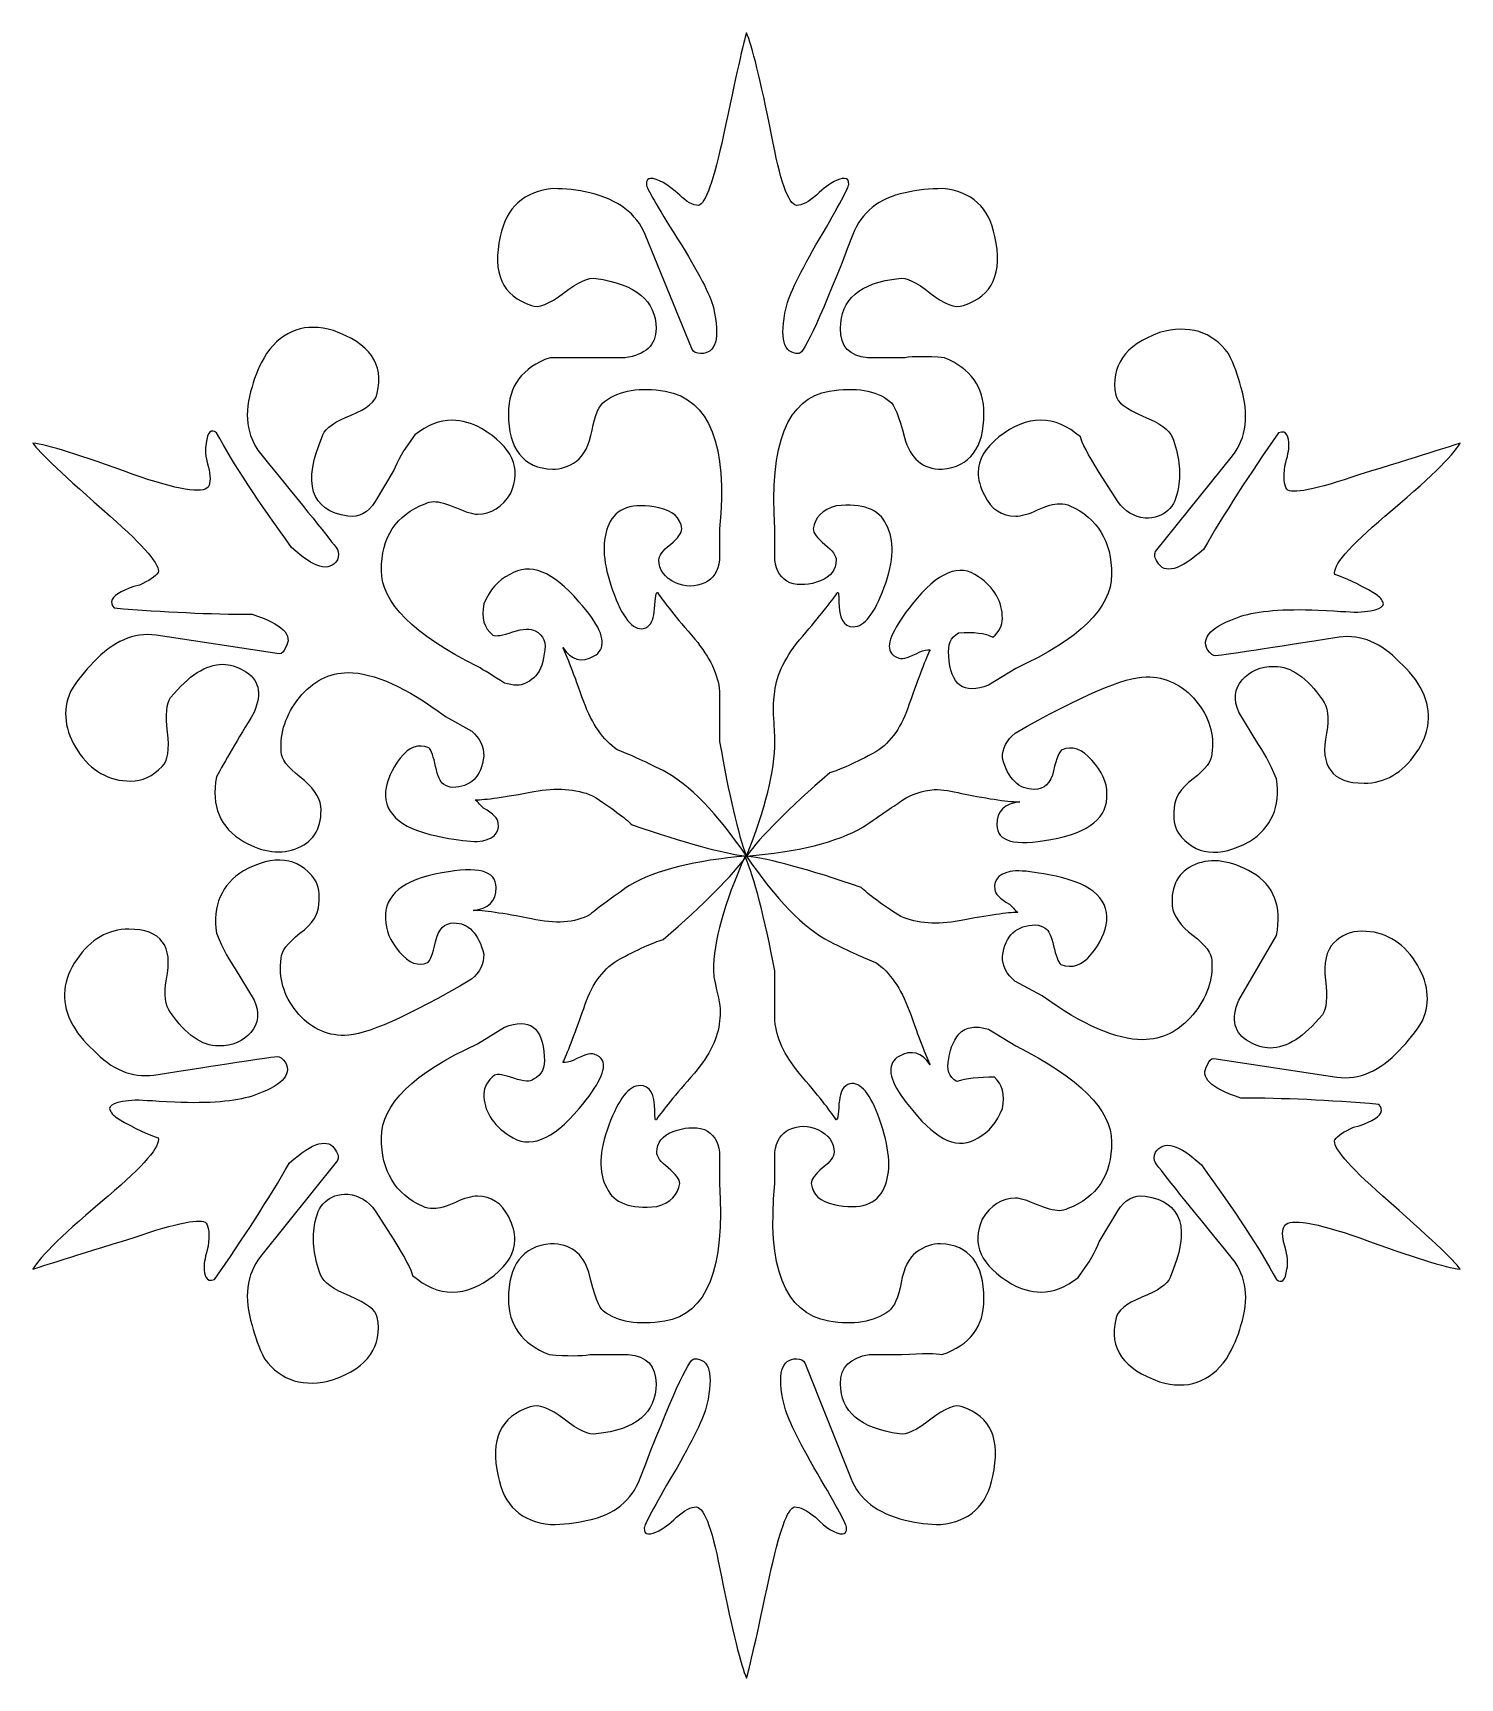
# Model space of a CAD drawing. Header units: centimetres. Extents: x -9.2 to 9.2, y -10.6 to 10.6.
import ezdxf

# ---------------------------------------------------------------- set-up
doc = ezdxf.new("R2010")
doc.units = ezdxf.units.CM
doc.header["$MEASUREMENT"] = 0
doc.layers.add('Camada 1', color=7, linetype='Continuous')

msp = doc.modelspace()

# ---------------------------------------------------------------- linework, layer by layer
at = {"layer": 'Camada 1'}
for points, knots in [([(-0.34768, 1.47299), (-0.34768, 1.59867), (-0.34768, 1.81406), (-0.34768, 2.11916), (-0.34768, 2.11916), (-0.36546, 2.33456), (-0.47129, 2.55903), (-0.6656, 2.7926), (-0.6656, 2.7926), (-0.91283, 3.07951), (-1.07158, 3.27713), (-1.14227, 3.38503), (-1.14227, 3.38503), (-1.16005, 3.42099), (-1.17328, 3.3718), (-1.18196, 3.23702), (-1.18196, 3.23702), (-1.19106, 3.10224), (-1.21297, 3.01667), (-1.24811, 2.98111), (-1.24811, 2.98111), (-1.28367, 2.94515), (-1.31881, 2.92737), (-1.35394, 2.92737), (-1.35394, 2.92737), (-1.49533, 2.92737), (-1.62802, 3.11589), (-1.75124, 3.49292), (-1.75124, 3.49292), (-1.85874, 3.81579), (-1.86742, 4.07625), (-1.7777, 4.27386), (-1.7777, 4.27386), (-1.68798, 4.48926), (-1.47261, 4.56117), (-1.13111, 4.48926), (-1.13111, 4.48926), (-0.9517, 4.4533), (-0.85287, 4.36358), (-0.8347, 4.22013), (-0.8347, 4.22013), (-0.8347, 4.16597), (-0.88431, 4.09858), (-0.9831, 4.01796), (-0.9831, 4.01796), (-1.0819, 3.93692), (-1.13111, 3.86995), (-1.13111, 3.81622), (-1.13111, 3.81622), (-1.13111, 3.69054), (-1.05917, 3.59175), (-0.91489, 3.51981), (-0.91489, 3.51981), (-0.78921, 3.46607), (-0.66311, 3.46607), (-0.53662, 3.51981), (-0.53662, 3.51981), (-0.42872, 3.57355), (-0.36588, 3.67237), (-0.34768, 3.81622), (-0.34768, 3.81622), (-0.34768, 3.81622), (-0.34768, 4.2201), (-0.34768, 4.2201), (-0.34768, 4.2201), (-0.24018, 5.29746), (-0.47378, 5.88986), (-1.04925, 5.99778), (-1.04925, 5.99778), (-1.37336, 6.05152), (-1.63422, 6.00688), (-1.83183, 5.86467), (-1.83183, 5.86467), (-1.90377, 5.81133), (-1.95793, 5.68732), (-1.99389, 5.49259), (-1.99389, 5.49259), (-2.02985, 5.29746), (-2.09724, 5.16474), (-2.19606, 5.09365), (-2.19606, 5.09365), (-2.29528, 5.02253), (-2.39863, 4.98739), (-2.50613, 4.98739), (-2.50613, 4.98739), (-2.88395, 5.00518), (-3.07288, 5.24536), (-3.07288, 5.70796), (-3.07288, 5.70796), (-3.07288, 6.06351), (-2.89429, 6.3037), (-2.53628, 6.42853), (-2.53628, 6.42853), (-2.53628, 6.42853), (-1.57055, 6.42853), (-1.57055, 6.42853), (-1.57055, 6.42853), (-1.30224, 6.46409), (-1.16788, 6.58977), (-1.16788, 6.80556), (-1.16788, 6.80556), (-1.16788, 7.16441), (-1.42709, 7.38021), (-1.94509, 7.45215), (-1.94509, 7.45215), (-2.03439, 7.46993), (-2.17287, 7.40709), (-2.36057, 7.26363), (-2.36057, 7.26363), (-2.54827, 7.11975), (-2.68675, 7.06601), (-2.77605, 7.102), (-2.77605, 7.102), (-3.15184, 7.22768), (-3.2858, 7.52451), (-3.1779, 7.99208), (-3.1779, 7.99208), (-3.10472, 8.36953), (-2.87527, 8.57623), (-2.48998, 8.61221), (-2.48998, 8.61221), (-2.34364, 8.61221), (-2.18777, 8.59401), (-2.02241, 8.55847), (-2.02241, 8.55847), (-1.65612, 8.46835), (-1.4176, 8.28852), (-1.30721, 8.01896), (-1.30721, 8.01896), (-1.30721, 8.01896), (-0.70198, 6.53605), (-0.70198, 6.53605), (-0.70198, 6.53605), (-0.68378, 6.50009), (-0.6474, 6.48231), (-0.59202, 6.48231), (-0.59202, 6.48231), (-0.39234, 6.48231), (-0.33736, 6.6795), (-0.42708, 7.07474), (-0.42708, 7.07474), (-0.46595, 7.23637), (-0.61972, 7.53281), (-0.88886, 7.96358), (-0.88886, 7.96358), (-1.15842, 8.39435), (-1.29277, 8.62792), (-1.29277, 8.6643), (-1.29277, 8.6643), (-1.29277, 8.71804), (-1.27499, 8.74492), (-1.23903, 8.74492), (-1.23903, 8.74492), (-1.14931, 8.74492), (-1.02363, 8.67298), (-0.862, 8.52952), (-0.862, 8.52952), (-0.77228, 8.4394), (-0.69126, 8.39474), (-0.61932, 8.39474), (-0.61932, 8.39474), (-0.53002, 8.41252), (-0.42213, 8.71679), (-0.29645, 9.30755), (-0.29645, 9.30755), (-0.13477, 10.07689), (-0.03597, 10.51552), (0.00001, 10.62302), (0.00001, 10.62302), (0.07195, 10.46178), (0.17942, 10.02358), (0.3233, 9.30754), (0.3233, 9.30754), (0.4308, 8.71678), (0.5387, 8.41251), (0.64617, 8.39473), (0.64617, 8.39473), (0.71811, 8.39473), (0.80328, 8.43939), (0.90208, 8.52951), (0.90208, 8.52951), (1.00088, 8.61923), (1.07737, 8.67752), (1.1311, 8.70437), (1.1311, 8.70437), (1.18483, 8.73122), (1.2295, 8.74488), (1.26588, 8.74488), (1.26588, 8.74488), (1.30144, 8.74488), (1.31962, 8.718), (1.31962, 8.66426), (1.31962, 8.66426), (1.31962, 8.62788), (1.19394, 8.39431), (0.94259, 7.96354), (0.94259, 7.96354), (0.69124, 7.53277), (0.54736, 7.23635), (0.5118, 7.07472), (0.5118, 7.07472), (0.42168, 6.67949), (0.47584, 6.48229), (0.67343, 6.48229), (0.67343, 6.48229), (0.74537, 6.48229), (0.97852, 6.9945), (1.37376, 8.01894), (1.37376, 8.01894), (1.48126, 8.30667), (1.70573, 8.48651), (2.0472, 8.55845), (2.0472, 8.55845), (2.20844, 8.59398), (2.3701, 8.61219), (2.53173, 8.61219), (2.53173, 8.61219), (2.90876, 8.57623), (3.13323, 8.36951), (3.20517, 7.99206), (3.20517, 7.99206), (3.31267, 7.52449), (3.17829, 7.22765), (2.80126, 7.10198), (2.80126, 7.10198), (2.69376, 7.06602), (2.55033, 7.11976), (2.37089, 7.26361), (2.37089, 7.26361), (2.19148, 7.40707), (2.0567, 7.46991), (1.96698, 7.45213), (1.96698, 7.45213), (1.46427, 7.39839), (1.21334, 7.18257), (1.21334, 6.80554), (1.21334, 6.80554), (1.21334, 6.57197), (1.32952, 6.44629), (1.56227, 6.42851), (1.56227, 6.42851), (1.56227, 6.42851), (2.04556, 6.4285), (2.04556, 6.4285), (2.04556, 6.4285), (2.15264, 6.44628), (2.32255, 6.44628), (2.55531, 6.4285), (2.55531, 6.4285), (2.89514, 6.28634), (3.06545, 6.04615), (3.06545, 5.70796), (3.06545, 5.70796), (3.06545, 5.26312), (2.88519, 5.02293), (2.52554, 4.98739), (2.52554, 4.98739), (2.27337, 4.98739), (2.11171, 5.12466), (2.03979, 5.39956), (2.03979, 5.39956), (1.96785, 5.67407), (1.90461, 5.82908), (1.85085, 5.86464), (1.85085, 5.86464), (1.67101, 6.00685), (1.41016, 6.05152), (1.06827, 5.99775), (1.06827, 5.99775), (0.52876, 5.90764), (0.29476, 5.31524), (0.3667, 4.2201), (0.3667, 4.2201), (0.36421, 4.2201), (0.36421, 4.08532), (0.3667, 3.81619), (0.3667, 3.81619), (0.3849, 3.67231), (0.44856, 3.57351), (0.5577, 3.51978), (0.5577, 3.51978), (0.68504, 3.48382), (0.81691, 3.4929), (0.95333, 3.54666), (0.95333, 3.54666), (1.08975, 3.60042), (1.15838, 3.69054), (1.15838, 3.81622), (1.15838, 3.81622), (1.15838, 3.86996), (1.10877, 3.93695), (1.00998, 4.01796), (1.00998, 4.01796), (0.91119, 4.09897), (0.86197, 4.16636), (0.86197, 4.22013), (0.86197, 4.22013), (0.87975, 4.36401), (0.97855, 4.46281), (1.15838, 4.51654), (1.15838, 4.51654), (1.49903, 4.5521), (1.71443, 4.47148), (1.80455, 4.27429), (1.80455, 4.27429), (1.91205, 4.07667), (1.90377, 3.80714), (1.77891, 3.46607), (1.77891, 3.46607), (1.65405, 3.1246), (1.52052, 2.95426), (1.3783, 2.95426), (1.3783, 2.95426), (1.25426, 2.95426), (1.19227, 3.06176), (1.19227, 3.27755), (1.19227, 3.27755), (1.19227, 3.38505), (1.18317, 3.42101), (1.16539, 3.38505), (1.16539, 3.38505), (1.09427, 3.27715), (0.94793, 3.09319), (0.72594, 2.83273), (0.72594, 2.83273), (0.50395, 2.57227), (0.38406, 2.33452), (0.3667, 2.11915), (0.3667, 2.11915), (0.3485, 2.02943), (0.34397, 1.91285), (0.35305, 1.769), (0.35305, 1.769), (0.36213, 1.62515), (0.3667, 1.52673), (0.3667, 1.47299), (0.3667, 1.47299), (0.3667, 1.09596), (0.24351, 0.60193), (-0.00208, -0.00825), (-0.00208, -0.00825), (-0.10955, 0.27866), (-0.22488, 0.77266), (-0.34768, 1.47299)], [0, 0, 0, 0, 0.01149425, 0.01149425, 0.01149425, 0.01149425, 0.02298851, 0.02298851, 0.02298851, 0.02298851, 0.03448276, 0.03448276, 0.03448276, 0.03448276, 0.04597701, 0.04597701, 0.04597701, 0.04597701, 0.05747126, 0.05747126, 0.05747126, 0.05747126, 0.06896552, 0.06896552, 0.06896552, 0.06896552, 0.08045977, 0.08045977, 0.08045977, 0.08045977, 0.09195402, 0.09195402, 0.09195402, 0.09195402, 0.10344828, 0.10344828, 0.10344828, 0.10344828, 0.11494253, 0.11494253, 0.11494253, 0.11494253, 0.12643678, 0.12643678, 0.12643678, 0.12643678, 0.13793103, 0.13793103, 0.13793103, 0.13793103, 0.14942529, 0.14942529, 0.14942529, 0.14942529, 0.16091954, 0.16091954, 0.16091954, 0.16091954, 0.17241379, 0.17241379, 0.17241379, 0.17241379, 0.18390805, 0.18390805, 0.18390805, 0.18390805, 0.1954023, 0.1954023, 0.1954023, 0.1954023, 0.20689655, 0.20689655, 0.20689655, 0.20689655, 0.2183908, 0.2183908, 0.2183908, 0.2183908, 0.22988506, 0.22988506, 0.22988506, 0.22988506, 0.24137931, 0.24137931, 0.24137931, 0.24137931, 0.25287356, 0.25287356, 0.25287356, 0.25287356, 0.26436782, 0.26436782, 0.26436782, 0.26436782, 0.27586207, 0.27586207, 0.27586207, 0.27586207, 0.28735632, 0.28735632, 0.28735632, 0.28735632, 0.29885057, 0.29885057, 0.29885057, 0.29885057, 0.31034483, 0.31034483, 0.31034483, 0.31034483, 0.32183908, 0.32183908, 0.32183908, 0.32183908, 0.33333333, 0.33333333, 0.33333333, 0.33333333, 0.34482759, 0.34482759, 0.34482759, 0.34482759, 0.35632184, 0.35632184, 0.35632184, 0.35632184, 0.36781609, 0.36781609, 0.36781609, 0.36781609, 0.37931034, 0.37931034, 0.37931034, 0.37931034, 0.3908046, 0.3908046, 0.3908046, 0.3908046, 0.40229885, 0.40229885, 0.40229885, 0.40229885, 0.4137931, 0.4137931, 0.4137931, 0.4137931, 0.42528736, 0.42528736, 0.42528736, 0.42528736, 0.43678161, 0.43678161, 0.43678161, 0.43678161, 0.44827586, 0.44827586, 0.44827586, 0.44827586, 0.45977011, 0.45977011, 0.45977011, 0.45977011, 0.47126437, 0.47126437, 0.47126437, 0.47126437, 0.48275862, 0.48275862, 0.48275862, 0.48275862, 0.49425287, 0.49425287, 0.49425287, 0.49425287, 0.50574713, 0.50574713, 0.50574713, 0.50574713, 0.51724138, 0.51724138, 0.51724138, 0.51724138, 0.52873563, 0.52873563, 0.52873563, 0.52873563, 0.54022989, 0.54022989, 0.54022989, 0.54022989, 0.55172414, 0.55172414, 0.55172414, 0.55172414, 0.56321839, 0.56321839, 0.56321839, 0.56321839, 0.57471264, 0.57471264, 0.57471264, 0.57471264, 0.5862069, 0.5862069, 0.5862069, 0.5862069, 0.59770115, 0.59770115, 0.59770115, 0.59770115, 0.6091954, 0.6091954, 0.6091954, 0.6091954, 0.62068966, 0.62068966, 0.62068966, 0.62068966, 0.63218391, 0.63218391, 0.63218391, 0.63218391, 0.64367816, 0.64367816, 0.64367816, 0.64367816, 0.65517241, 0.65517241, 0.65517241, 0.65517241, 0.66666667, 0.66666667, 0.66666667, 0.66666667, 0.67816092, 0.67816092, 0.67816092, 0.67816092, 0.68965517, 0.68965517, 0.68965517, 0.68965517, 0.70114943, 0.70114943, 0.70114943, 0.70114943, 0.71264368, 0.71264368, 0.71264368, 0.71264368, 0.72413793, 0.72413793, 0.72413793, 0.72413793, 0.73563218, 0.73563218, 0.73563218, 0.73563218, 0.74712644, 0.74712644, 0.74712644, 0.74712644, 0.75862069, 0.75862069, 0.75862069, 0.75862069, 0.77011494, 0.77011494, 0.77011494, 0.77011494, 0.7816092, 0.7816092, 0.7816092, 0.7816092, 0.79310345, 0.79310345, 0.79310345, 0.79310345, 0.8045977, 0.8045977, 0.8045977, 0.8045977, 0.81609195, 0.81609195, 0.81609195, 0.81609195, 0.82758621, 0.82758621, 0.82758621, 0.82758621, 0.83908046, 0.83908046, 0.83908046, 0.83908046, 0.85057471, 0.85057471, 0.85057471, 0.85057471, 0.86206897, 0.86206897, 0.86206897, 0.86206897, 0.87356322, 0.87356322, 0.87356322, 0.87356322, 0.88505747, 0.88505747, 0.88505747, 0.88505747, 0.89655172, 0.89655172, 0.89655172, 0.89655172, 0.90804598, 0.90804598, 0.90804598, 0.90804598, 0.91954023, 0.91954023, 0.91954023, 0.91954023, 0.93103448, 0.93103448, 0.93103448, 0.93103448, 0.94252874, 0.94252874, 0.94252874, 0.94252874, 0.95402299, 0.95402299, 0.95402299, 0.95402299, 0.96551724, 0.96551724, 0.96551724, 0.96551724, 0.97701149, 0.97701149, 0.97701149, 0.97701149, 1, 1, 1, 1]), ([(-1.47753, 0.39563), (-1.56725, 0.48535), (-1.73756, 0.61103), (-1.9881, 0.77266), (-1.9881, 0.77266), (-2.20432, 0.86238), (-2.45649, 0.88016), (-2.74465, 0.8264), (-2.74465, 0.8264), (-3.12292, 0.75446), (-3.3751, 0.7189), (-3.5012, 0.7189), (-3.5012, 0.7189), (-3.46564, 0.68252), (-3.42968, 0.64656), (-3.3937, 0.611), (-3.3937, 0.611), (-3.26802, 0.53906), (-3.20518, 0.47622), (-3.20518, 0.42248), (-3.20518, 0.42248), (-3.18698, 0.27863), (-3.27712, 0.19801), (-3.47474, 0.18023), (-3.47474, 0.18023), (-3.58264, 0.18023), (-3.72652, 0.19801), (-3.90593, 0.23397), (-3.90593, 0.23397), (-4.42684, 0.32366), (-4.67859, 0.52128), (-4.66042, 0.82637), (-4.66042, 0.82637), (-4.64388, 0.96983), (-4.58022, 1.11328), (-4.47024, 1.25714), (-4.47024, 1.25714), (-4.36026, 1.401), (-4.23706, 1.44566), (-4.10146, 1.39192), (-4.10146, 1.39192), (-4.06757, 1.35596), (-4.0382, 1.27492), (-4.01259, 1.14924), (-4.01259, 1.14924), (-3.98738, 1.02356), (-3.95348, 0.94707), (-3.91131, 0.92022), (-3.91131, 0.92022), (-3.86914, 0.89337), (-3.83069, 0.88011), (-3.7968, 0.88011), (-3.7968, 0.88011), (-3.55992, 0.88011), (-3.42432, 1.01447), (-3.39043, 1.28402), (-3.39043, 1.28402), (-3.39043, 1.4097), (-3.44292, 1.51759), (-3.54754, 1.60731), (-3.54754, 1.60731), (-3.54754, 1.60731), (-3.88737, 1.79625), (-3.88737, 1.79625), (-3.88737, 1.79625), (-4.39339, 2.17328), (-4.81177, 2.3618), (-5.1429, 2.3618), (-5.1429, 2.3618), (-5.38722, 2.3618), (-5.59682, 2.2539), (-5.77129, 2.03851), (-5.77129, 2.03851), (-5.94576, 1.82272), (-6.02431, 1.58954), (-6.00611, 1.33818), (-6.00611, 1.33818), (-6.00611, 1.24806), (-5.92549, 1.14056), (-5.76386, 1.01489), (-5.76386, 1.01489), (-5.60223, 0.88922), (-5.51251, 0.76354), (-5.4943, 0.63786), (-5.4943, 0.63786), (-5.47652, 0.3683), (-5.57534, 0.18891), (-5.79071, 0.09919), (-5.79071, 0.09919), (-6.0065, 0.00907), (-6.23968, 0.03593), (-6.49104, 0.17981), (-6.49104, 0.17981), (-6.79613, 0.35922), (-6.91313, 0.63786), (-6.84119, 1.01489), (-6.84119, 1.01489), (-6.73369, 1.21251), (-6.57206, 1.49072), (-6.35626, 1.84999), (-6.35626, 1.84999), (-6.24876, 2.10134), (-6.29342, 2.28076), (-6.49104, 2.38866), (-6.49104, 2.38866), (-6.58076, 2.4424), (-6.67045, 2.46928), (-6.76017, 2.46928), (-6.76017, 2.46928), (-6.97596, 2.46928), (-7.20046, 2.3254), (-7.43361, 2.03851), (-7.43361, 2.03851), (-7.48735, 1.96657), (-7.501, 1.81816), (-7.47412, 1.59409), (-7.47412, 1.59409), (-7.44724, 1.36962), (-7.46957, 1.22161), (-7.54109, 1.14967), (-7.54109, 1.14967), (-7.66719, 1.02399), (-7.80194, 0.96115), (-7.9454, 0.96115), (-7.9454, 0.96115), (-8.23271, 0.96115), (-8.46176, 1.09095), (-8.63207, 1.35141), (-8.63207, 1.35141), (-8.80281, 1.61187), (-8.83424, 1.86777), (-8.72634, 2.11913), (-8.72634, 2.11913), (-8.63662, 2.26259), (-8.53782, 2.38826), (-8.42993, 2.49616), (-8.42993, 2.49616), (-8.17858, 2.76572), (-7.90944, 2.88229), (-7.62213, 2.84631), (-7.62213, 2.84631), (-7.62213, 2.84631), (-6.03296, 2.60406), (-6.03296, 2.60406), (-6.03296, 2.60406), (-5.9974, 2.60406), (-5.97054, 2.63094), (-5.95234, 2.68468), (-5.95234, 2.68468), (-5.84484, 2.84631), (-5.9883, 2.99019), (-6.38311, 3.11587), (-6.38311, 3.11587), (-6.9222, 3.11587), (-7.51463, 3.14275), (-8.16079, 3.19649), (-8.16079, 3.19649), (-8.19675, 3.23245), (-8.20585, 3.26843), (-8.18767, 3.30439), (-8.18767, 3.30439), (-8.15211, 3.37591), (-8.03511, 3.43875), (-7.83752, 3.49291), (-7.83752, 3.49291), (-7.71184, 3.54665), (-7.63122, 3.60041), (-7.59527, 3.65454), (-7.59527, 3.65454), (-7.55971, 3.74426), (-7.76601, 3.98651), (-8.21455, 4.38172), (-8.21455, 4.38172), (-8.8073, 4.90223), (-9.13928, 5.21642), (-9.21122, 5.32432), (-9.21122, 5.32432), (-9.03181, 5.30612), (-8.60061, 5.17176), (-7.91849, 4.92041), (-7.91849, 4.92041), (-7.34384, 4.72279), (-7.02055, 4.66863), (-6.94863, 4.75878), (-6.94863, 4.75878), (-6.91556, 4.81252), (-6.91556, 4.90224), (-6.94863, 5.02834), (-6.94863, 5.02834), (-6.98501, 5.15402), (-6.99369, 5.25242), (-6.97551, 5.32436), (-6.97551, 5.32436), (-6.95773, 5.46782), (-6.91267, 5.51288), (-6.84073, 5.45914), (-6.84073, 5.45914), (-6.62576, 5.06391), (-6.30246, 4.5703), (-5.87127, 3.9779), (-5.87127, 3.9779), (-5.58436, 3.70834), (-5.38674, 3.65421), (-5.27884, 3.81627), (-5.27884, 3.81627), (-5.26355, 3.87001), (-5.26355, 3.91467), (-5.27884, 3.95105), (-5.27884, 3.95105), (-5.36896, 4.07673), (-5.70093, 4.48932), (-6.27516, 5.18964), (-6.27516, 5.18964), (-6.455, 5.42282), (-6.49095, 5.71013), (-6.38306, 6.0516), (-6.38306, 6.0516), (-6.3475, 6.19506), (-6.28466, 6.33851), (-6.19454, 6.48237), (-6.19454, 6.48237), (-5.97914, 6.78746), (-5.69183, 6.88628), (-5.33258, 6.77878), (-5.33258, 6.77878), (-4.86583, 6.61715), (-4.67731, 6.34801), (-4.76703, 5.97098), (-4.76703, 5.97098), (-4.78523, 5.86308), (-4.89726, 5.76881), (-5.10395, 5.6878), (-5.10395, 5.6878), (-5.31064, 5.60679), (-5.4318, 5.52162), (-5.46733, 5.43232), (-5.46733, 5.43232), (-5.73689, 4.80393), (-5.62896, 4.45378), (-5.14404, 4.38184), (-5.14404, 4.38184), (-5.00058, 4.36364), (-4.88401, 4.4265), (-4.79389, 4.57036), (-4.79389, 4.57036), (-4.79389, 4.57036), (-4.55164, 4.97427), (-4.55164, 4.97427), (-4.55164, 4.97427), (-4.51608, 5.08177), (-4.42639, 5.23473), (-4.28251, 5.43234), (-4.28251, 5.43234), (-4.12088, 5.55802), (-3.95922, 5.62086), (-3.79758, 5.62086), (-3.79758, 5.62086), (-3.6719, 5.62086), (-3.54623, 5.5849), (-3.42055, 5.51296), (-3.42055, 5.51296), (-3.02574, 5.27939), (-2.90006, 5.00115), (-3.04352, 4.67828), (-3.04352, 4.67828), (-3.15142, 4.49844), (-3.29487, 4.40872), (-3.47429, 4.40872), (-3.47429, 4.40872), (-3.52845, 4.40872), (-3.61817, 4.4356), (-3.74385, 4.48934), (-3.74385, 4.48934), (-3.86953, 4.54308), (-3.96832, 4.57038), (-4.03987, 4.57038), (-4.03987, 4.57038), (-4.07625, 4.57038), (-4.11221, 4.56128), (-4.14777, 4.5435), (-4.14777, 4.5435), (-4.52479, 4.39952), (-4.7133, 4.11221), (-4.7133, 3.68144), (-4.7133, 3.68144), (-4.7133, 3.26845), (-4.30031, 2.85544), (-3.47431, 2.44245), (-3.47431, 2.44245), (-3.38459, 2.38871), (-3.26801, 2.31677), (-3.12416, 2.22705), (-3.12416, 2.22705), (-3.07042, 2.20885), (-3.01626, 2.20017), (-2.96253, 2.20017), (-2.96253, 2.20017), (-2.89059, 2.20017), (-2.81907, 2.2316), (-2.74713, 2.29444), (-2.74713, 2.29444), (-2.67519, 2.35728), (-2.63055, 2.46023), (-2.61235, 2.60408), (-2.61235, 2.60408), (-2.57679, 2.74796), (-2.61523, 2.84676), (-2.72768, 2.90049), (-2.72768, 2.90049), (-2.78557, 2.93605), (-2.88148, 2.9315), (-3.01584, 2.88684), (-3.01584, 2.88684), (-3.15062, 2.84178), (-3.23701, 2.82813), (-3.27505, 2.84633), (-3.27505, 2.84633), (-3.38832, 2.93605), (-3.42676, 3.0708), (-3.39038, 3.25064), (-3.39038, 3.25064), (-3.31595, 3.43005), (-3.20475, 3.55573), (-3.05592, 3.62767), (-3.05592, 3.62767), (-2.79589, 3.78891), (-2.49863, 3.67233), (-2.16377, 3.27752), (-2.16377, 3.27752), (-1.90662, 2.99021), (-1.81362, 2.78349), (-1.88514, 2.65781), (-1.88514, 2.65781), (-1.90334, 2.62185), (-1.9302, 2.59497), (-1.96576, 2.57719), (-1.96576, 2.57719), (-2.12782, 2.48707), (-2.2626, 2.52303), (-2.37007, 2.68469), (-2.37007, 2.68469), (-2.31633, 2.57679), (-2.22661, 2.34322), (-2.10094, 1.98436), (-2.10094, 1.98436), (-1.99344, 1.69705), (-1.84959, 1.49075), (-1.66975, 1.36508), (-1.66975, 1.36508), (-1.52629, 1.31134), (-1.32868, 1.22162), (-1.07732, 1.09595), (-1.07732, 1.09595), (-0.73625, 0.91611), (-0.37699, 0.54818), (0.00004, -0.00826), (0.00004, -0.00826), (-0.30468, 0.02731), (-0.79704, 0.16206), (-1.47753, 0.39563)], [0, 0, 0, 0, 0.01098901, 0.01098901, 0.01098901, 0.01098901, 0.02197802, 0.02197802, 0.02197802, 0.02197802, 0.03296703, 0.03296703, 0.03296703, 0.03296703, 0.04395604, 0.04395604, 0.04395604, 0.04395604, 0.05494505, 0.05494505, 0.05494505, 0.05494505, 0.06593407, 0.06593407, 0.06593407, 0.06593407, 0.07692308, 0.07692308, 0.07692308, 0.07692308, 0.08791209, 0.08791209, 0.08791209, 0.08791209, 0.0989011, 0.0989011, 0.0989011, 0.0989011, 0.10989011, 0.10989011, 0.10989011, 0.10989011, 0.12087912, 0.12087912, 0.12087912, 0.12087912, 0.13186813, 0.13186813, 0.13186813, 0.13186813, 0.14285714, 0.14285714, 0.14285714, 0.14285714, 0.15384615, 0.15384615, 0.15384615, 0.15384615, 0.16483516, 0.16483516, 0.16483516, 0.16483516, 0.17582418, 0.17582418, 0.17582418, 0.17582418, 0.18681319, 0.18681319, 0.18681319, 0.18681319, 0.1978022, 0.1978022, 0.1978022, 0.1978022, 0.20879121, 0.20879121, 0.20879121, 0.20879121, 0.21978022, 0.21978022, 0.21978022, 0.21978022, 0.23076923, 0.23076923, 0.23076923, 0.23076923, 0.24175824, 0.24175824, 0.24175824, 0.24175824, 0.25274725, 0.25274725, 0.25274725, 0.25274725, 0.26373626, 0.26373626, 0.26373626, 0.26373626, 0.27472527, 0.27472527, 0.27472527, 0.27472527, 0.28571429, 0.28571429, 0.28571429, 0.28571429, 0.2967033, 0.2967033, 0.2967033, 0.2967033, 0.30769231, 0.30769231, 0.30769231, 0.30769231, 0.31868132, 0.31868132, 0.31868132, 0.31868132, 0.32967033, 0.32967033, 0.32967033, 0.32967033, 0.34065934, 0.34065934, 0.34065934, 0.34065934, 0.35164835, 0.35164835, 0.35164835, 0.35164835, 0.36263736, 0.36263736, 0.36263736, 0.36263736, 0.37362637, 0.37362637, 0.37362637, 0.37362637, 0.38461538, 0.38461538, 0.38461538, 0.38461538, 0.3956044, 0.3956044, 0.3956044, 0.3956044, 0.40659341, 0.40659341, 0.40659341, 0.40659341, 0.41758242, 0.41758242, 0.41758242, 0.41758242, 0.42857143, 0.42857143, 0.42857143, 0.42857143, 0.43956044, 0.43956044, 0.43956044, 0.43956044, 0.45054945, 0.45054945, 0.45054945, 0.45054945, 0.46153846, 0.46153846, 0.46153846, 0.46153846, 0.47252747, 0.47252747, 0.47252747, 0.47252747, 0.48351648, 0.48351648, 0.48351648, 0.48351648, 0.49450549, 0.49450549, 0.49450549, 0.49450549, 0.50549451, 0.50549451, 0.50549451, 0.50549451, 0.51648352, 0.51648352, 0.51648352, 0.51648352, 0.52747253, 0.52747253, 0.52747253, 0.52747253, 0.53846154, 0.53846154, 0.53846154, 0.53846154, 0.54945055, 0.54945055, 0.54945055, 0.54945055, 0.56043956, 0.56043956, 0.56043956, 0.56043956, 0.57142857, 0.57142857, 0.57142857, 0.57142857, 0.58241758, 0.58241758, 0.58241758, 0.58241758, 0.59340659, 0.59340659, 0.59340659, 0.59340659, 0.6043956, 0.6043956, 0.6043956, 0.6043956, 0.61538462, 0.61538462, 0.61538462, 0.61538462, 0.62637363, 0.62637363, 0.62637363, 0.62637363, 0.63736264, 0.63736264, 0.63736264, 0.63736264, 0.64835165, 0.64835165, 0.64835165, 0.64835165, 0.65934066, 0.65934066, 0.65934066, 0.65934066, 0.67032967, 0.67032967, 0.67032967, 0.67032967, 0.68131868, 0.68131868, 0.68131868, 0.68131868, 0.69230769, 0.69230769, 0.69230769, 0.69230769, 0.7032967, 0.7032967, 0.7032967, 0.7032967, 0.71428571, 0.71428571, 0.71428571, 0.71428571, 0.72527473, 0.72527473, 0.72527473, 0.72527473, 0.73626374, 0.73626374, 0.73626374, 0.73626374, 0.74725275, 0.74725275, 0.74725275, 0.74725275, 0.75824176, 0.75824176, 0.75824176, 0.75824176, 0.76923077, 0.76923077, 0.76923077, 0.76923077, 0.78021978, 0.78021978, 0.78021978, 0.78021978, 0.79120879, 0.79120879, 0.79120879, 0.79120879, 0.8021978, 0.8021978, 0.8021978, 0.8021978, 0.81318681, 0.81318681, 0.81318681, 0.81318681, 0.82417582, 0.82417582, 0.82417582, 0.82417582, 0.83516484, 0.83516484, 0.83516484, 0.83516484, 0.84615385, 0.84615385, 0.84615385, 0.84615385, 0.85714286, 0.85714286, 0.85714286, 0.85714286, 0.86813187, 0.86813187, 0.86813187, 0.86813187, 0.87912088, 0.87912088, 0.87912088, 0.87912088, 0.89010989, 0.89010989, 0.89010989, 0.89010989, 0.9010989, 0.9010989, 0.9010989, 0.9010989, 0.91208791, 0.91208791, 0.91208791, 0.91208791, 0.92307692, 0.92307692, 0.92307692, 0.92307692, 0.93406593, 0.93406593, 0.93406593, 0.93406593, 0.94505495, 0.94505495, 0.94505495, 0.94505495, 0.95604396, 0.95604396, 0.95604396, 0.95604396, 0.96703297, 0.96703297, 0.96703297, 0.96703297, 0.97802198, 0.97802198, 0.97802198, 0.97802198, 1, 1, 1, 1]), ([(1.07734, 1.06908), (1.20302, 1.10464), (1.40021, 1.19433), (1.66977, 1.33821), (1.66977, 1.33821), (1.86739, 1.46389), (2.01084, 1.67018), (2.10096, 1.95749), (2.10096, 1.95749), (2.22664, 2.31634), (2.31636, 2.54992), (2.37009, 2.65782), (2.37009, 2.65782), (2.33413, 2.65782), (2.28905, 2.64872), (2.23531, 2.63094), (2.23531, 2.63094), (2.10963, 2.559), (2.01991, 2.53214), (1.96618, 2.55032), (1.96618, 2.55032), (1.91202, 2.5681), (1.87606, 2.59498), (1.85828, 2.63094), (1.85828, 2.63094), (1.80454, 2.73844), (1.89921, 2.94513), (2.14228, 3.25065), (2.14228, 3.25065), (2.46888, 3.66324), (2.75289, 3.78024), (2.99392, 3.6008), (2.99392, 3.6008), (3.20022, 3.45692), (3.30356, 3.27751), (3.30356, 3.06213), (3.30356, 3.06213), (3.30356, 2.97201), (3.26221, 2.89139), (3.18037, 2.81945), (3.18037, 2.81945), (3.08157, 2.87319), (2.93357, 2.89139), (2.73595, 2.87361), (2.73595, 2.87361), (2.63549, 2.81987), (2.59456, 2.72105), (2.61276, 2.5772), (2.61276, 2.5772), (2.63054, 2.20017), (2.80128, 2.07449), (3.12457, 2.20017), (3.12457, 2.20017), (3.12457, 2.20017), (3.47472, 2.41557), (3.47472, 2.41557), (3.47472, 2.41557), (4.3003, 2.7926), (4.71331, 3.19651), (4.71331, 3.62771), (4.71331, 3.62771), (4.71331, 4.05848), (4.53347, 4.35489), (4.17464, 4.51655), (4.17464, 4.51655), (4.13868, 4.53433), (4.0936, 4.54343), (4.03986, 4.54343), (4.03986, 4.54343), (3.96792, 4.54343), (3.87368, 4.51615), (3.75707, 4.46239), (3.75707, 4.46239), (3.64046, 4.40863), (3.54622, 4.38177), (3.47471, 4.38177), (3.47471, 4.38177), (3.29487, 4.38177), (3.16009, 4.47149), (3.0704, 4.65133), (3.0704, 4.65133), (3.01666, 4.75883), (2.98978, 4.8572), (2.98978, 4.94735), (2.98978, 4.94735), (2.98978, 5.10898), (3.0795, 5.26154), (3.25891, 5.40542), (3.25891, 5.40542), (3.43832, 5.54888), (3.61816, 5.62082), (3.79758, 5.62082), (3.79758, 5.62082), (3.977, 5.62082), (4.14773, 5.54888), (4.30939, 5.40542), (4.30939, 5.40542), (4.32717, 5.33348), (4.40779, 5.18052), (4.55164, 4.94735), (4.55164, 4.94735), (4.55164, 4.94735), (4.79432, 4.57032), (4.79432, 4.57032), (4.79432, 4.57032), (4.88404, 4.44464), (5.00062, 4.3727), (5.14447, 4.35492), (5.14447, 4.35492), (5.39582, 4.35492), (5.53928, 4.48928), (5.57524, 4.75883), (5.57524, 4.75883), (5.6108, 4.95645), (5.58392, 5.17182), (5.49462, 5.40542), (5.49462, 5.40542), (5.45824, 5.49472), (5.33256, 5.58444), (5.11717, 5.67455), (5.11717, 5.67455), (4.90138, 5.76427), (4.78477, 5.85396), (4.76702, 5.94411), (4.76702, 5.94411), (4.69508, 6.32114), (4.8836, 6.59028), (5.33257, 6.75191), (5.33257, 6.75191), (5.7096, 6.85941), (6.00562, 6.76969), (6.22141, 6.48278), (6.22141, 6.48278), (6.29335, 6.3389), (6.34709, 6.19505), (6.38304, 6.05159), (6.38304, 6.05159), (6.49054, 5.69234), (6.45456, 5.39593), (6.27514, 5.16275), (6.27514, 5.16275), (6.27514, 5.16275), (5.27882, 3.92416), (5.27882, 3.92416), (5.27882, 3.92416), (5.26062, 3.88778), (5.26972, 3.84312), (5.3057, 3.78938), (5.3057, 3.78938), (5.39542, 3.62732), (5.59301, 3.68148), (5.89853, 3.95101), (5.89853, 3.95101), (6.16766, 4.41776), (6.49096, 4.92047), (6.86799, 5.45914), (6.86799, 5.45914), (6.92173, 5.47692), (6.95771, 5.46782), (6.97589, 5.43226), (6.97589, 5.43226), (6.99367, 5.3963), (7.00277, 5.35122), (7.00277, 5.29748), (7.00277, 5.29748), (7.00277, 5.24374), (6.98457, 5.15402), (6.94903, 5.02835), (6.94903, 5.02835), (6.93083, 4.88447), (6.93953, 4.78567), (6.97591, 4.73194), (6.97591, 4.73194), (7.02965, 4.66), (7.34384, 4.72284), (7.91849, 4.92046), (7.91849, 4.92046), (8.67255, 5.15364), (9.10332, 5.28839), (9.21122, 5.32437), (9.21122, 5.32437), (9.1211, 5.16274), (8.79823, 4.84854), (8.24176, 4.38179), (8.24176, 4.38179), (7.77461, 3.98656), (7.55921, 3.7352), (7.59517, 3.62773), (7.59517, 3.62773), (7.72085, 3.59135), (7.89119, 3.51073), (8.10698, 3.38505), (8.10698, 3.38505), (8.16072, 3.34909), (8.1967, 3.31311), (8.21488, 3.27755), (8.21488, 3.27755), (8.25044, 3.20561), (8.14294, 3.16055), (7.89159, 3.14277), (7.89159, 3.14277), (7.85563, 3.14277), (7.68487, 3.15145), (7.37978, 3.16965), (7.37978, 3.16965), (6.93081, 3.18743), (6.59844, 3.16055), (6.38304, 3.08903), (6.38304, 3.08903), (6.00601, 2.96335), (5.86213, 2.81947), (5.95227, 2.65784), (5.95227, 2.65784), (5.98783, 2.6041), (6.02379, 2.57722), (6.06017, 2.57722), (6.06017, 2.57722), (6.22141, 2.595), (6.75097, 2.67562), (7.64891, 2.81947), (7.64891, 2.81947), (7.93622, 2.85543), (8.19668, 2.74753), (8.42985, 2.49618), (8.42985, 2.49618), (8.55553, 2.38828), (8.65432, 2.26261), (8.72626, 2.11915), (8.72626, 2.11915), (8.85194, 1.84959), (8.82466, 1.58501), (8.64522, 1.32458), (8.64522, 1.32458), (8.46578, 1.06415), (8.24131, 0.93432), (7.97217, 0.93432), (7.97217, 0.93432), (7.55876, 0.93432), (7.39712, 1.14972), (7.48724, 1.58049), (7.48724, 1.58049), (7.5232, 1.77811), (7.50544, 1.92156), (7.4335, 2.01168), (7.4335, 2.01168), (7.23588, 2.29859), (7.02919, 2.44245), (6.81422, 2.44245), (6.81422, 2.44245), (6.63438, 2.44245), (6.49505, 2.38374), (6.39668, 2.26716), (6.39668, 2.26716), (6.29788, 2.15058), (6.28423, 2.01125), (6.35617, 1.85002), (6.35617, 1.85002), (6.35617, 1.85002), (6.59885, 1.44611), (6.59885, 1.44611), (6.59885, 1.44611), (6.67037, 1.35599), (6.75099, 1.20343), (6.8411, 0.98804), (6.8411, 0.98804), (6.89484, 0.62879), (6.77784, 0.35965), (6.49095, 0.18024), (6.49095, 0.18024), (6.09572, -0.03555), (5.79062, 0.0004), (5.57525, 0.28814), (5.57525, 0.28814), (5.52151, 0.37744), (5.50331, 0.48533), (5.52151, 0.61101), (5.52151, 0.61101), (5.52151, 0.73669), (5.60213, 0.86236), (5.76376, 0.98804), (5.76376, 0.98804), (5.925, 1.11372), (6.00601, 1.22122), (6.00601, 1.31133), (6.00601, 1.31133), (6.04197, 1.56268), (5.97376, 1.79131), (5.80096, 1.998), (5.80096, 1.998), (5.62816, 2.2043), (5.41443, 2.30764), (5.15977, 2.30764), (5.15977, 2.30764), (4.88691, 2.30764), (4.3226, 2.06496), (3.46726, 1.58046), (3.46726, 1.58046), (3.35812, 1.49034), (3.30354, 1.38284), (3.30354, 1.25717), (3.30354, 1.25717), (3.37672, 0.98761), (3.51439, 0.85326), (3.71653, 0.85326), (3.71653, 0.85326), (3.84469, 0.85326), (3.92738, 0.93388), (3.96415, 1.09551), (3.96415, 1.09551), (4.00092, 1.25714), (4.03773, 1.34686), (4.07453, 1.36507), (4.07453, 1.36507), (4.20269, 1.41881), (4.33126, 1.37417), (4.45984, 1.23029), (4.45984, 1.23029), (4.58842, 1.08641), (4.65295, 0.943), (4.65295, 0.79954), (4.65295, 0.79954), (4.67073, 0.49445), (4.4293, 0.29683), (3.92908, 0.20714), (3.92908, 0.20714), (3.46439, 0.11702), (3.23206, 0.17986), (3.23206, 0.39566), (3.23206, 0.39566), (3.23206, 0.57507), (3.33086, 0.67347), (3.52847, 0.69168), (3.52847, 0.69168), (3.40279, 0.69168), (3.15144, 0.72764), (2.77441, 0.79958), (2.77441, 0.79958), (2.64873, 0.83514), (2.53173, 0.85332), (2.42426, 0.85332), (2.42426, 0.85332), (2.2622, 0.83512), (2.12742, 0.79048), (2.01995, 0.71854), (2.01995, 0.71854), (1.91248, 0.6466), (1.74171, 0.53002), (1.50856, 0.36879), (1.50856, 0.36879), (1.16709, 0.1712), (0.66438, 0.04552), (0.00001, -0.00824), (0.00001, -0.00824), (0.17943, 0.2431), (0.53826, 0.60193), (1.07734, 1.06908)], [0, 0, 0, 0, 0.01111111, 0.01111111, 0.01111111, 0.01111111, 0.02222222, 0.02222222, 0.02222222, 0.02222222, 0.03333333, 0.03333333, 0.03333333, 0.03333333, 0.04444444, 0.04444444, 0.04444444, 0.04444444, 0.05555556, 0.05555556, 0.05555556, 0.05555556, 0.06666667, 0.06666667, 0.06666667, 0.06666667, 0.07777778, 0.07777778, 0.07777778, 0.07777778, 0.08888889, 0.08888889, 0.08888889, 0.08888889, 0.1, 0.1, 0.1, 0.1, 0.11111111, 0.11111111, 0.11111111, 0.11111111, 0.12222222, 0.12222222, 0.12222222, 0.12222222, 0.13333333, 0.13333333, 0.13333333, 0.13333333, 0.14444444, 0.14444444, 0.14444444, 0.14444444, 0.15555556, 0.15555556, 0.15555556, 0.15555556, 0.16666667, 0.16666667, 0.16666667, 0.16666667, 0.17777778, 0.17777778, 0.17777778, 0.17777778, 0.18888889, 0.18888889, 0.18888889, 0.18888889, 0.2, 0.2, 0.2, 0.2, 0.21111111, 0.21111111, 0.21111111, 0.21111111, 0.22222222, 0.22222222, 0.22222222, 0.22222222, 0.23333333, 0.23333333, 0.23333333, 0.23333333, 0.24444444, 0.24444444, 0.24444444, 0.24444444, 0.25555556, 0.25555556, 0.25555556, 0.25555556, 0.26666667, 0.26666667, 0.26666667, 0.26666667, 0.27777778, 0.27777778, 0.27777778, 0.27777778, 0.28888889, 0.28888889, 0.28888889, 0.28888889, 0.3, 0.3, 0.3, 0.3, 0.31111111, 0.31111111, 0.31111111, 0.31111111, 0.32222222, 0.32222222, 0.32222222, 0.32222222, 0.33333333, 0.33333333, 0.33333333, 0.33333333, 0.34444444, 0.34444444, 0.34444444, 0.34444444, 0.35555556, 0.35555556, 0.35555556, 0.35555556, 0.36666667, 0.36666667, 0.36666667, 0.36666667, 0.37777778, 0.37777778, 0.37777778, 0.37777778, 0.38888889, 0.38888889, 0.38888889, 0.38888889, 0.4, 0.4, 0.4, 0.4, 0.41111111, 0.41111111, 0.41111111, 0.41111111, 0.42222222, 0.42222222, 0.42222222, 0.42222222, 0.43333333, 0.43333333, 0.43333333, 0.43333333, 0.44444444, 0.44444444, 0.44444444, 0.44444444, 0.45555556, 0.45555556, 0.45555556, 0.45555556, 0.46666667, 0.46666667, 0.46666667, 0.46666667, 0.47777778, 0.47777778, 0.47777778, 0.47777778, 0.48888889, 0.48888889, 0.48888889, 0.48888889, 0.5, 0.5, 0.5, 0.5, 0.51111111, 0.51111111, 0.51111111, 0.51111111, 0.52222222, 0.52222222, 0.52222222, 0.52222222, 0.53333333, 0.53333333, 0.53333333, 0.53333333, 0.54444444, 0.54444444, 0.54444444, 0.54444444, 0.55555556, 0.55555556, 0.55555556, 0.55555556, 0.56666667, 0.56666667, 0.56666667, 0.56666667, 0.57777778, 0.57777778, 0.57777778, 0.57777778, 0.58888889, 0.58888889, 0.58888889, 0.58888889, 0.6, 0.6, 0.6, 0.6, 0.61111111, 0.61111111, 0.61111111, 0.61111111, 0.62222222, 0.62222222, 0.62222222, 0.62222222, 0.63333333, 0.63333333, 0.63333333, 0.63333333, 0.64444444, 0.64444444, 0.64444444, 0.64444444, 0.65555556, 0.65555556, 0.65555556, 0.65555556, 0.66666667, 0.66666667, 0.66666667, 0.66666667, 0.67777778, 0.67777778, 0.67777778, 0.67777778, 0.68888889, 0.68888889, 0.68888889, 0.68888889, 0.7, 0.7, 0.7, 0.7, 0.71111111, 0.71111111, 0.71111111, 0.71111111, 0.72222222, 0.72222222, 0.72222222, 0.72222222, 0.73333333, 0.73333333, 0.73333333, 0.73333333, 0.74444444, 0.74444444, 0.74444444, 0.74444444, 0.75555556, 0.75555556, 0.75555556, 0.75555556, 0.76666667, 0.76666667, 0.76666667, 0.76666667, 0.77777778, 0.77777778, 0.77777778, 0.77777778, 0.78888889, 0.78888889, 0.78888889, 0.78888889, 0.8, 0.8, 0.8, 0.8, 0.81111111, 0.81111111, 0.81111111, 0.81111111, 0.82222222, 0.82222222, 0.82222222, 0.82222222, 0.83333333, 0.83333333, 0.83333333, 0.83333333, 0.84444444, 0.84444444, 0.84444444, 0.84444444, 0.85555556, 0.85555556, 0.85555556, 0.85555556, 0.86666667, 0.86666667, 0.86666667, 0.86666667, 0.87777778, 0.87777778, 0.87777778, 0.87777778, 0.88888889, 0.88888889, 0.88888889, 0.88888889, 0.9, 0.9, 0.9, 0.9, 0.91111111, 0.91111111, 0.91111111, 0.91111111, 0.92222222, 0.92222222, 0.92222222, 0.92222222, 0.93333333, 0.93333333, 0.93333333, 0.93333333, 0.94444444, 0.94444444, 0.94444444, 0.94444444, 0.95555556, 0.95555556, 0.95555556, 0.95555556, 0.96666667, 0.96666667, 0.96666667, 0.96666667, 0.97777778, 0.97777778, 0.97777778, 0.97777778, 1, 1, 1, 1]), ([(-1.07734, -1.08561), (-1.20302, -1.12157), (-1.40063, -1.21129), (-1.66977, -1.35517), (-1.66977, -1.35517), (-1.86739, -1.48085), (-2.01124, -1.68757), (-2.10096, -1.97445), (-2.10096, -1.97445), (-2.22664, -2.3337), (-2.31636, -2.56728), (-2.37009, -2.67478), (-2.37009, -2.67478), (-2.33453, -2.67478), (-2.28947, -2.6661), (-2.23531, -2.6479), (-2.23531, -2.6479), (-2.10963, -2.57596), (-2.01991, -2.5491), (-1.96618, -2.56728), (-1.96618, -2.56728), (-1.91245, -2.58546), (-1.87646, -2.61234), (-1.85828, -2.6479), (-1.85828, -2.6479), (-1.80454, -2.7558), (-1.90501, -2.96209), (-2.15924, -3.26718), (-2.15924, -3.26718), (-2.50569, -3.68059), (-2.80665, -3.79717), (-3.06213, -3.61733), (-3.06213, -3.61733), (-3.28124, -3.47387), (-3.39038, -3.29446), (-3.39038, -3.07867), (-3.39038, -3.07867), (-3.39038, -2.98937), (-3.34408, -2.90833), (-3.25147, -2.83642), (-3.25147, -2.83642), (-3.21427, -2.81864), (-3.13116, -2.83229), (-3.00136, -2.87693), (-3.00136, -2.87693), (-2.87156, -2.92199), (-2.78845, -2.92654), (-2.75125, -2.89016), (-2.75125, -2.89016), (-2.64087, -2.83642), (-2.59456, -2.73802), (-2.61234, -2.59414), (-2.61234, -2.59414), (-2.63054, -2.21711), (-2.80086, -2.09143), (-3.12415, -2.21711), (-3.12415, -2.21711), (-3.12415, -2.21711), (-3.4743, -2.43251), (-3.4743, -2.43251), (-3.4743, -2.43251), (-4.30031, -2.80953), (-4.7133, -3.21384), (-4.7133, -3.64464), (-4.7133, -3.64464), (-4.7133, -4.07583), (-4.53389, -4.37224), (-4.17463, -4.53348), (-4.17463, -4.53348), (-4.13907, -4.55168), (-4.09401, -4.56036), (-4.03985, -4.56036), (-4.03985, -4.56036), (-3.96791, -4.56036), (-3.87367, -4.53348), (-3.75706, -4.47974), (-3.75706, -4.47974), (-3.64045, -4.426), (-3.54621, -4.3987), (-3.47427, -4.3987), (-3.47427, -4.3987), (-3.29486, -4.3987), (-3.16008, -4.48882), (-3.06996, -4.66826), (-3.06996, -4.66826), (-3.01622, -4.77576), (-2.98934, -4.87456), (-2.98934, -4.96428), (-2.98934, -4.96428), (-2.98934, -5.12634), (-3.07946, -5.2789), (-3.2589, -5.42235), (-3.2589, -5.42235), (-3.43831, -5.56623), (-3.61815, -5.63775), (-3.79757, -5.63775), (-3.79757, -5.63775), (-3.97699, -5.63775), (-4.14772, -5.56623), (-4.30938, -5.42235), (-4.30938, -5.42235), (-4.32758, -5.35041), (-4.40818, -5.19788), (-4.55163, -4.96428), (-4.55163, -4.96428), (-4.55163, -4.96428), (-4.79388, -4.58725), (-4.79388, -4.58725), (-4.79388, -4.58725), (-4.884, -4.46157), (-5.0006, -4.39006), (-5.14403, -4.37185), (-5.14403, -4.37185), (-5.39581, -4.37185), (-5.53966, -4.50663), (-5.57522, -4.77576), (-5.57522, -4.77576), (-5.61118, -4.97338), (-5.58432, -5.18917), (-5.49418, -5.42235), (-5.49418, -5.42235), (-5.45862, -5.51207), (-5.33294, -5.60176), (-5.11715, -5.69148), (-5.11715, -5.69148), (-4.90175, -5.7816), (-4.78518, -5.87132), (-4.767, -5.96104), (-4.767, -5.96104), (-4.69548, -6.33807), (-4.884, -6.60763), (-5.33255, -6.76884), (-5.33255, -6.76884), (-5.70958, -6.87674), (-6.00599, -6.78704), (-6.22139, -6.49928), (-6.22139, -6.49928), (-6.29333, -6.35582), (-6.34749, -6.21237), (-6.38302, -6.06851), (-6.38302, -6.06851), (-6.49092, -5.70966), (-6.45496, -5.41324), (-6.27512, -5.17967), (-6.27512, -5.17967), (-6.27512, -5.17967), (-5.2788, -3.94068), (-5.2788, -3.94068), (-5.2788, -3.94068), (-5.26102, -3.90472), (-5.27012, -3.85964), (-5.30568, -3.8059), (-5.30568, -3.8059), (-5.3958, -3.64466), (-5.59341, -3.6984), (-5.89851, -3.96753), (-5.89851, -3.96753), (-6.16807, -4.43468), (-6.49094, -4.93739), (-6.86797, -5.47608), (-6.86797, -5.47608), (-6.92213, -5.49428), (-6.95809, -5.48518), (-6.97587, -5.4492), (-6.97587, -5.4492), (-6.99407, -5.41364), (-7.00275, -5.36858), (-7.00275, -5.31442), (-7.00275, -5.31442), (-7.00275, -5.26068), (-6.98497, -5.17096), (-6.94859, -5.04529), (-6.94859, -5.04529), (-6.93081, -4.90141), (-6.93991, -4.80261), (-6.97547, -4.74888), (-6.97547, -4.74888), (-7.02963, -4.67694), (-7.34382, -4.73978), (-7.91847, -4.9374), (-7.91847, -4.9374), (-8.67255, -5.17094), (-9.10372, -5.30572), (-9.21122, -5.34128), (-9.21122, -5.34128), (-9.1215, -5.18004), (-8.79823, -4.86585), (-8.24176, -4.3987), (-8.24176, -4.3987), (-7.77501, -4.00389), (-7.55964, -3.75253), (-7.59517, -3.64464), (-7.59517, -3.64464), (-7.72085, -3.60868), (-7.89158, -3.52764), (-8.10656, -3.40196), (-8.10656, -3.40196), (-8.16072, -3.3664), (-8.19668, -3.33044), (-8.21446, -3.29446), (-8.21446, -3.29446), (-8.25084, -3.22252), (-8.14294, -3.17788), (-7.89117, -3.15968), (-7.89117, -3.15968), (-7.85561, -3.15968), (-7.68487, -3.16878), (-7.37978, -3.18656), (-7.37978, -3.18656), (-6.93081, -3.20476), (-6.59884, -3.17788), (-6.38304, -3.10594), (-6.38304, -3.10594), (-6.00601, -2.98026), (-5.86255, -2.83681), (-5.95227, -2.67475), (-5.95227, -2.67475), (-5.98823, -2.62101), (-6.02421, -2.59413), (-6.06017, -2.59413), (-6.06017, -2.59413), (-6.2218, -2.61233), (-6.75139, -2.69293), (-7.64891, -2.83638), (-7.64891, -2.83638), (-7.93664, -2.87234), (-8.19668, -2.76444), (-8.42985, -2.51309), (-8.42985, -2.51309), (-8.55553, -2.40559), (-8.65432, -2.27991), (-8.72626, -2.13606), (-8.72626, -2.13606), (-8.85194, -1.86693), (-8.82506, -1.60234), (-8.64564, -1.34189), (-8.64564, -1.34189), (-8.46622, -1.08144), (-8.24173, -0.95121), (-7.9722, -0.95121), (-7.9722, -0.95121), (-7.55921, -0.95121), (-7.39755, -1.16661), (-7.48727, -1.59738), (-7.48727, -1.59738), (-7.52323, -1.795), (-7.50547, -1.93885), (-7.43353, -2.02857), (-7.43353, -2.02857), (-7.23591, -2.31588), (-7.02962, -2.45934), (-6.81425, -2.45934), (-6.81425, -2.45934), (-6.63484, -2.45934), (-6.49551, -2.40105), (-6.39671, -2.28448), (-6.39671, -2.28448), (-6.29791, -2.16791), (-6.28426, -2.02857), (-6.3562, -1.86694), (-6.3562, -1.86694), (-6.3562, -1.86694), (-6.59845, -1.46263), (-6.59845, -1.46263), (-6.59845, -1.46263), (-6.67039, -1.37291), (-6.75141, -1.22038), (-6.84113, -1.00498), (-6.84113, -1.00498), (-6.89487, -0.64613), (-6.77829, -0.37659), (-6.49098, -0.19676), (-6.49098, -0.19676), (-6.09575, 0.01821), (-5.79065, -0.01774), (-5.57486, -0.30466), (-5.57486, -0.30466), (-5.52112, -0.39438), (-5.50334, -0.50185), (-5.52112, -0.62753), (-5.52112, -0.62753), (-5.52112, -0.75321), (-5.60216, -0.87931), (-5.7638, -1.00498), (-5.7638, -1.00498), (-5.92544, -1.13065), (-6.00605, -1.23855), (-6.00605, -1.32785), (-6.00605, -1.32785), (-6.04201, -1.57963), (-5.97628, -1.80865), (-5.80843, -2.01495), (-5.80843, -2.01495), (-5.641, -2.22167), (-5.43389, -2.32459), (-5.18708, -2.32459), (-5.18708, -2.32459), (-4.92292, -2.32459), (-4.37679, -2.08234), (-3.54873, -1.59741), (-3.54873, -1.59741), (-3.4433, -1.5077), (-3.39038, -1.3998), (-3.39038, -1.27413), (-3.39038, -1.27413), (-3.45983, -1.005), (-3.58924, -0.87022), (-3.779, -0.87022), (-3.779, -0.87022), (-3.90013, -0.87022), (-3.97786, -0.95126), (-4.01257, -1.1129), (-4.01257, -1.1129), (-4.04728, -1.27454), (-4.0816, -1.36425), (-4.11592, -1.38203), (-4.11592, -1.38203), (-4.23705, -1.43577), (-4.35817, -1.39113), (-4.4789, -1.24725), (-4.4789, -1.24725), (-4.60003, -1.10379), (-4.66038, -0.96034), (-4.66038, -0.81648), (-4.66038, -0.81648), (-4.67858, -0.51139), (-4.43591, -0.31419), (-3.93278, -0.22405), (-3.93278, -0.22405), (-3.46563, -0.13433), (-3.23206, -0.19717), (-3.23206, -0.41257), (-3.23206, -0.41257), (-3.23206, -0.59198), (-3.33086, -0.69081), (-3.52808, -0.70859), (-3.52808, -0.70859), (-3.4024, -0.70859), (-3.15105, -0.74455), (-2.77402, -0.81649), (-2.77402, -0.81649), (-2.46893, -0.88843), (-2.21757, -0.87023), (-2.01996, -0.76275), (-2.01996, -0.76275), (-1.91246, -0.67303), (-1.74172, -0.54735), (-1.50815, -0.3853), (-1.50815, -0.3853), (-1.16708, -0.18768), (-0.66437, -0.06201), (-0.00002, -0.00827), (-0.00002, -0.00827), (-0.17943, -0.25961), (-0.53868, -0.61886), (-1.07734, -1.08561)], [0, 0, 0, 0, 0.01111111, 0.01111111, 0.01111111, 0.01111111, 0.02222222, 0.02222222, 0.02222222, 0.02222222, 0.03333333, 0.03333333, 0.03333333, 0.03333333, 0.04444444, 0.04444444, 0.04444444, 0.04444444, 0.05555556, 0.05555556, 0.05555556, 0.05555556, 0.06666667, 0.06666667, 0.06666667, 0.06666667, 0.07777778, 0.07777778, 0.07777778, 0.07777778, 0.08888889, 0.08888889, 0.08888889, 0.08888889, 0.1, 0.1, 0.1, 0.1, 0.11111111, 0.11111111, 0.11111111, 0.11111111, 0.12222222, 0.12222222, 0.12222222, 0.12222222, 0.13333333, 0.13333333, 0.13333333, 0.13333333, 0.14444444, 0.14444444, 0.14444444, 0.14444444, 0.15555556, 0.15555556, 0.15555556, 0.15555556, 0.16666667, 0.16666667, 0.16666667, 0.16666667, 0.17777778, 0.17777778, 0.17777778, 0.17777778, 0.18888889, 0.18888889, 0.18888889, 0.18888889, 0.2, 0.2, 0.2, 0.2, 0.21111111, 0.21111111, 0.21111111, 0.21111111, 0.22222222, 0.22222222, 0.22222222, 0.22222222, 0.23333333, 0.23333333, 0.23333333, 0.23333333, 0.24444444, 0.24444444, 0.24444444, 0.24444444, 0.25555556, 0.25555556, 0.25555556, 0.25555556, 0.26666667, 0.26666667, 0.26666667, 0.26666667, 0.27777778, 0.27777778, 0.27777778, 0.27777778, 0.28888889, 0.28888889, 0.28888889, 0.28888889, 0.3, 0.3, 0.3, 0.3, 0.31111111, 0.31111111, 0.31111111, 0.31111111, 0.32222222, 0.32222222, 0.32222222, 0.32222222, 0.33333333, 0.33333333, 0.33333333, 0.33333333, 0.34444444, 0.34444444, 0.34444444, 0.34444444, 0.35555556, 0.35555556, 0.35555556, 0.35555556, 0.36666667, 0.36666667, 0.36666667, 0.36666667, 0.37777778, 0.37777778, 0.37777778, 0.37777778, 0.38888889, 0.38888889, 0.38888889, 0.38888889, 0.4, 0.4, 0.4, 0.4, 0.41111111, 0.41111111, 0.41111111, 0.41111111, 0.42222222, 0.42222222, 0.42222222, 0.42222222, 0.43333333, 0.43333333, 0.43333333, 0.43333333, 0.44444444, 0.44444444, 0.44444444, 0.44444444, 0.45555556, 0.45555556, 0.45555556, 0.45555556, 0.46666667, 0.46666667, 0.46666667, 0.46666667, 0.47777778, 0.47777778, 0.47777778, 0.47777778, 0.48888889, 0.48888889, 0.48888889, 0.48888889, 0.5, 0.5, 0.5, 0.5, 0.51111111, 0.51111111, 0.51111111, 0.51111111, 0.52222222, 0.52222222, 0.52222222, 0.52222222, 0.53333333, 0.53333333, 0.53333333, 0.53333333, 0.54444444, 0.54444444, 0.54444444, 0.54444444, 0.55555556, 0.55555556, 0.55555556, 0.55555556, 0.56666667, 0.56666667, 0.56666667, 0.56666667, 0.57777778, 0.57777778, 0.57777778, 0.57777778, 0.58888889, 0.58888889, 0.58888889, 0.58888889, 0.6, 0.6, 0.6, 0.6, 0.61111111, 0.61111111, 0.61111111, 0.61111111, 0.62222222, 0.62222222, 0.62222222, 0.62222222, 0.63333333, 0.63333333, 0.63333333, 0.63333333, 0.64444444, 0.64444444, 0.64444444, 0.64444444, 0.65555556, 0.65555556, 0.65555556, 0.65555556, 0.66666667, 0.66666667, 0.66666667, 0.66666667, 0.67777778, 0.67777778, 0.67777778, 0.67777778, 0.68888889, 0.68888889, 0.68888889, 0.68888889, 0.7, 0.7, 0.7, 0.7, 0.71111111, 0.71111111, 0.71111111, 0.71111111, 0.72222222, 0.72222222, 0.72222222, 0.72222222, 0.73333333, 0.73333333, 0.73333333, 0.73333333, 0.74444444, 0.74444444, 0.74444444, 0.74444444, 0.75555556, 0.75555556, 0.75555556, 0.75555556, 0.76666667, 0.76666667, 0.76666667, 0.76666667, 0.77777778, 0.77777778, 0.77777778, 0.77777778, 0.78888889, 0.78888889, 0.78888889, 0.78888889, 0.8, 0.8, 0.8, 0.8, 0.81111111, 0.81111111, 0.81111111, 0.81111111, 0.82222222, 0.82222222, 0.82222222, 0.82222222, 0.83333333, 0.83333333, 0.83333333, 0.83333333, 0.84444444, 0.84444444, 0.84444444, 0.84444444, 0.85555556, 0.85555556, 0.85555556, 0.85555556, 0.86666667, 0.86666667, 0.86666667, 0.86666667, 0.87777778, 0.87777778, 0.87777778, 0.87777778, 0.88888889, 0.88888889, 0.88888889, 0.88888889, 0.9, 0.9, 0.9, 0.9, 0.91111111, 0.91111111, 0.91111111, 0.91111111, 0.92222222, 0.92222222, 0.92222222, 0.92222222, 0.93333333, 0.93333333, 0.93333333, 0.93333333, 0.94444444, 0.94444444, 0.94444444, 0.94444444, 0.95555556, 0.95555556, 0.95555556, 0.95555556, 0.96666667, 0.96666667, 0.96666667, 0.96666667, 0.97777778, 0.97777778, 0.97777778, 0.97777778, 1, 1, 1, 1]), ([(0.3667, -1.4895), (0.3667, -1.61518), (0.3667, -1.83097), (0.3667, -2.13609), (0.3667, -2.13609), (0.38406, -2.35188), (0.48825, -2.57638), (0.68007, -2.80953), (0.68007, -2.80953), (0.92399, -3.09684), (1.08068, -3.29446), (1.15053, -3.40196), (1.15053, -3.40196), (1.16789, -3.43792), (1.18072, -3.38873), (1.18979, -3.25395), (1.18979, -3.25395), (1.19847, -3.11917), (1.22038, -3.034), (1.25512, -2.99804), (1.25512, -2.99804), (1.28986, -2.96248), (1.32457, -2.9443), (1.35971, -2.9443), (1.35971, -2.9443), (1.49862, -2.9443), (1.62554, -3.11959), (1.74047, -3.46934), (1.74047, -3.46934), (1.85498, -3.81949), (1.86739, -4.09317), (1.77767, -4.29079), (1.77767, -4.29079), (1.68755, -4.50658), (1.47216, -4.5781), (1.1315, -4.50619), (1.1315, -4.50619), (0.95166, -4.47063), (0.85287, -4.38094), (0.83509, -4.23706), (0.83509, -4.23706), (0.83509, -4.18332), (0.88428, -4.11593), (0.9831, -4.03489), (0.9831, -4.03489), (1.0815, -3.95427), (1.13111, -3.88688), (1.13111, -3.83315), (1.13111, -3.83315), (1.13111, -3.70747), (1.06084, -3.60868), (0.92026, -3.53674), (0.92026, -3.53674), (0.79707, -3.483), (0.67428, -3.483), (0.55109, -3.53674), (0.55109, -3.53674), (0.44568, -3.59048), (0.38406, -3.6893), (0.3667, -3.83315), (0.3667, -3.83315), (0.3667, -3.83315), (0.3667, -4.23706), (0.3667, -4.23706), (0.3667, -4.23706), (0.2588, -5.31442), (0.49031, -5.90724), (1.06123, -6.01474), (1.06123, -6.01474), (1.38204, -6.06848), (1.64043, -6.02466), (1.83638, -5.88287), (1.83638, -5.88287), (1.9075, -5.83038), (1.96081, -5.70758), (1.99637, -5.51452), (1.99637, -5.51452), (2.03193, -5.32146), (2.0989, -5.18959), (2.19687, -5.11929), (2.19687, -5.11929), (2.29484, -5.04899), (2.39738, -5.01385), (2.50445, -5.01385), (2.50445, -5.01385), (2.87817, -5.03163), (3.06545, -5.27018), (3.06545, -5.72947), (3.06545, -5.72947), (3.06545, -6.08335), (2.88437, -6.3219), (2.52263, -6.44551), (2.52263, -6.44551), (2.45029, -6.42773), (2.27831, -6.42773), (2.00712, -6.44551), (2.00712, -6.44551), (2.00712, -6.44551), (1.58542, -6.44551), (1.58542, -6.44551), (1.58542, -6.44551), (1.33737, -6.48147), (1.21334, -6.60714), (1.21334, -6.82254), (1.21334, -6.82254), (1.21334, -7.18179), (1.46636, -7.39719), (1.9732, -7.46913), (1.9732, -7.46913), (2.06043, -7.48733), (2.19561, -7.42447), (2.37918, -7.28061), (2.37918, -7.28061), (2.56275, -7.13675), (2.69792, -7.08299), (2.78516, -7.11898), (2.78516, -7.11898), (3.15476, -7.24548), (3.2858, -7.54398), (3.1783, -8.01444), (3.1783, -8.01444), (3.10636, -8.39478), (2.88189, -8.60271), (2.50486, -8.6387), (2.50486, -8.6387), (2.36098, -8.6387), (2.20845, -8.62092), (2.04721, -8.58454), (2.04721, -8.58454), (1.68796, -8.49442), (1.45438, -8.31377), (1.34688, -8.04296), (1.34688, -8.04296), (1.34688, -8.04296), (0.75445, -6.55344), (0.75445, -6.55344), (0.75445, -6.55344), (0.73625, -6.51748), (0.70029, -6.49928), (0.64655, -6.49928), (0.64655, -6.49928), (0.44893, -6.49928), (0.39477, -6.6969), (0.48492, -7.09171), (0.48492, -7.09171), (0.52048, -7.25377), (0.66433, -7.55018), (0.91569, -7.98095), (0.91569, -7.98095), (1.16705, -8.41172), (1.29274, -8.64526), (1.29274, -8.68122), (1.29274, -8.68122), (1.29274, -8.73496), (1.27454, -8.76184), (1.239, -8.76184), (1.239, -8.76184), (1.14888, -8.76184), (1.03228, -8.69032), (0.88885, -8.54644), (0.88885, -8.54644), (0.78095, -8.45672), (0.69123, -8.41166), (0.61929, -8.41166), (0.61929, -8.41166), (0.52957, -8.42944), (0.4221, -8.73122), (0.29642, -9.31743), (0.29642, -9.31743), (0.13436, -10.08141), (0.03557, -10.51634), (0.00001, -10.62299), (0.00001, -10.62299), (-0.07193, -10.46342), (-0.17983, -10.0281), (-0.32328, -9.31743), (-0.32328, -9.31743), (-0.43118, -8.73122), (-0.53868, -8.42941), (-0.64615, -8.41166), (-0.64615, -8.41166), (-0.71809, -8.41166), (-0.80366, -8.45672), (-0.90248, -8.54644), (-0.90248, -8.54644), (-1.00128, -8.63656), (-1.07734, -8.69484), (-1.13111, -8.72173), (-1.13111, -8.72173), (-1.18488, -8.74862), (-1.22991, -8.76184), (-1.26589, -8.76184), (-1.26589, -8.76184), (-1.30187, -8.76184), (-1.31963, -8.73496), (-1.31963, -8.68122), (-1.31963, -8.68122), (-1.31963, -8.64526), (-1.19395, -8.41166), (-0.9426, -7.98089), (-0.9426, -7.98089), (-0.69125, -7.55012), (-0.54779, -7.25371), (-0.51183, -7.09165), (-0.51183, -7.09165), (-0.42211, -6.69684), (-0.47587, -6.49922), (-0.67346, -6.49922), (-0.67346, -6.49922), (-0.7454, -6.49922), (-0.97855, -7.01391), (-1.37379, -8.04291), (-1.37379, -8.04291), (-1.48169, -8.33189), (-1.70619, -8.51255), (-2.04723, -8.58449), (-2.04723, -8.58449), (-2.20886, -8.62087), (-2.37052, -8.63865), (-2.53176, -8.63865), (-2.53176, -8.63865), (-2.90879, -8.60269), (-3.13326, -8.39473), (-3.2052, -8.01439), (-3.2052, -8.01439), (-3.3127, -7.54393), (-3.17501, -7.24543), (-2.79221, -7.11893), (-2.79221, -7.11893), (-2.68225, -7.08297), (-2.53548, -7.13671), (-2.35192, -7.28056), (-2.35192, -7.28056), (-2.16836, -7.42441), (-2.03069, -7.48728), (-1.93893, -7.46908), (-1.93893, -7.46908), (-1.42503, -7.41534), (-1.16788, -7.19997), (-1.16788, -6.82252), (-1.16788, -6.82252), (-1.16788, -6.58934), (-1.28776, -6.46367), (-1.52673, -6.44549), (-1.52673, -6.44549), (-1.52673, -6.44549), (-2.02365, -6.44549), (-2.02365, -6.44549), (-2.02365, -6.44549), (-2.13446, -6.46369), (-2.30932, -6.46369), (-2.54827, -6.44549), (-2.54827, -6.44549), (-2.89802, -6.30409), (-3.07288, -6.06557), (-3.07288, -5.72945), (-3.07288, -5.72945), (-3.07288, -5.28791), (-2.8914, -5.04939), (-2.528, -5.01383), (-2.528, -5.01383), (-2.27376, -5.01383), (-2.11004, -5.13702), (-2.03728, -5.38261), (-2.03728, -5.38261), (-1.96452, -5.68109), (-1.90126, -5.84812), (-1.8467, -5.88283), (-1.8467, -5.88283), (-1.6648, -6.02462), (-1.40146, -6.06846), (-1.05626, -6.0147), (-1.05626, -6.0147), (-0.5122, -5.92498), (-0.27574, -5.33258), (-0.34768, -4.23702), (-0.34768, -4.23702), (-0.35017, -4.23702), (-0.35017, -4.10266), (-0.34768, -3.83311), (-0.34768, -3.83311), (-0.3667, -3.68923), (-0.43161, -3.59043), (-0.54323, -3.5367), (-0.54323, -3.5367), (-0.67388, -3.50114), (-0.80863, -3.51024), (-0.94839, -3.56398), (-0.94839, -3.56398), (-1.08815, -3.61772), (-1.15799, -3.70744), (-1.15799, -3.83269), (-1.15799, -3.83269), (-1.15799, -3.88685), (-1.1088, -3.95424), (-1.00998, -4.03486), (-1.00998, -4.03486), (-0.91158, -4.1159), (-0.86197, -4.18326), (-0.86197, -4.23703), (-0.86197, -4.23703), (-0.88017, -4.38091), (-0.97897, -4.47928), (-1.15838, -4.53305), (-1.15838, -4.53305), (-1.49945, -4.56943), (-1.71483, -4.48839), (-1.80455, -4.2908), (-1.80455, -4.2908), (-1.91245, -4.09318), (-1.90335, -3.82405), (-1.77767, -3.483), (-1.77767, -3.483), (-1.65199, -3.14195), (-1.51682, -2.97119), (-1.37294, -2.97119), (-1.37294, -2.97119), (-1.24726, -2.97119), (-1.184, -3.07909), (-1.184, -3.29406), (-1.184, -3.29406), (-1.184, -3.40196), (-1.17532, -3.43794), (-1.15712, -3.40196), (-1.15712, -3.40196), (-1.08518, -3.29446), (-0.92355, -3.09687), (-0.67137, -2.80953), (-0.67137, -2.80953), (-0.47375, -2.57635), (-0.36586, -2.35188), (-0.34768, -2.13609), (-0.34768, -2.13609), (-0.3299, -2.04637), (-0.33858, -1.92979), (-0.37414, -1.78594), (-0.37414, -1.78594), (-0.4097, -1.64248), (-0.42706, -1.54369), (-0.42706, -1.48953), (-0.42706, -1.48953), (-0.42706, -1.1125), (-0.29064, -0.61889), (-0.01738, -0.00829), (-0.01738, -0.00829), (0.10212, -0.29557), (0.23028, -0.7892), (0.3667, -1.4895)], [0, 0, 0, 0, 0.01136364, 0.01136364, 0.01136364, 0.01136364, 0.02272727, 0.02272727, 0.02272727, 0.02272727, 0.03409091, 0.03409091, 0.03409091, 0.03409091, 0.04545455, 0.04545455, 0.04545455, 0.04545455, 0.05681818, 0.05681818, 0.05681818, 0.05681818, 0.06818182, 0.06818182, 0.06818182, 0.06818182, 0.07954545, 0.07954545, 0.07954545, 0.07954545, 0.09090909, 0.09090909, 0.09090909, 0.09090909, 0.10227273, 0.10227273, 0.10227273, 0.10227273, 0.11363636, 0.11363636, 0.11363636, 0.11363636, 0.125, 0.125, 0.125, 0.125, 0.13636364, 0.13636364, 0.13636364, 0.13636364, 0.14772727, 0.14772727, 0.14772727, 0.14772727, 0.15909091, 0.15909091, 0.15909091, 0.15909091, 0.17045455, 0.17045455, 0.17045455, 0.17045455, 0.18181818, 0.18181818, 0.18181818, 0.18181818, 0.19318182, 0.19318182, 0.19318182, 0.19318182, 0.20454545, 0.20454545, 0.20454545, 0.20454545, 0.21590909, 0.21590909, 0.21590909, 0.21590909, 0.22727273, 0.22727273, 0.22727273, 0.22727273, 0.23863636, 0.23863636, 0.23863636, 0.23863636, 0.25, 0.25, 0.25, 0.25, 0.26136364, 0.26136364, 0.26136364, 0.26136364, 0.27272727, 0.27272727, 0.27272727, 0.27272727, 0.28409091, 0.28409091, 0.28409091, 0.28409091, 0.29545455, 0.29545455, 0.29545455, 0.29545455, 0.30681818, 0.30681818, 0.30681818, 0.30681818, 0.31818182, 0.31818182, 0.31818182, 0.31818182, 0.32954545, 0.32954545, 0.32954545, 0.32954545, 0.34090909, 0.34090909, 0.34090909, 0.34090909, 0.35227273, 0.35227273, 0.35227273, 0.35227273, 0.36363636, 0.36363636, 0.36363636, 0.36363636, 0.375, 0.375, 0.375, 0.375, 0.38636364, 0.38636364, 0.38636364, 0.38636364, 0.39772727, 0.39772727, 0.39772727, 0.39772727, 0.40909091, 0.40909091, 0.40909091, 0.40909091, 0.42045455, 0.42045455, 0.42045455, 0.42045455, 0.43181818, 0.43181818, 0.43181818, 0.43181818, 0.44318182, 0.44318182, 0.44318182, 0.44318182, 0.45454545, 0.45454545, 0.45454545, 0.45454545, 0.46590909, 0.46590909, 0.46590909, 0.46590909, 0.47727273, 0.47727273, 0.47727273, 0.47727273, 0.48863636, 0.48863636, 0.48863636, 0.48863636, 0.5, 0.5, 0.5, 0.5, 0.51136364, 0.51136364, 0.51136364, 0.51136364, 0.52272727, 0.52272727, 0.52272727, 0.52272727, 0.53409091, 0.53409091, 0.53409091, 0.53409091, 0.54545455, 0.54545455, 0.54545455, 0.54545455, 0.55681818, 0.55681818, 0.55681818, 0.55681818, 0.56818182, 0.56818182, 0.56818182, 0.56818182, 0.57954545, 0.57954545, 0.57954545, 0.57954545, 0.59090909, 0.59090909, 0.59090909, 0.59090909, 0.60227273, 0.60227273, 0.60227273, 0.60227273, 0.61363636, 0.61363636, 0.61363636, 0.61363636, 0.625, 0.625, 0.625, 0.625, 0.63636364, 0.63636364, 0.63636364, 0.63636364, 0.64772727, 0.64772727, 0.64772727, 0.64772727, 0.65909091, 0.65909091, 0.65909091, 0.65909091, 0.67045455, 0.67045455, 0.67045455, 0.67045455, 0.68181818, 0.68181818, 0.68181818, 0.68181818, 0.69318182, 0.69318182, 0.69318182, 0.69318182, 0.70454545, 0.70454545, 0.70454545, 0.70454545, 0.71590909, 0.71590909, 0.71590909, 0.71590909, 0.72727273, 0.72727273, 0.72727273, 0.72727273, 0.73863636, 0.73863636, 0.73863636, 0.73863636, 0.75, 0.75, 0.75, 0.75, 0.76136364, 0.76136364, 0.76136364, 0.76136364, 0.77272727, 0.77272727, 0.77272727, 0.77272727, 0.78409091, 0.78409091, 0.78409091, 0.78409091, 0.79545455, 0.79545455, 0.79545455, 0.79545455, 0.80681818, 0.80681818, 0.80681818, 0.80681818, 0.81818182, 0.81818182, 0.81818182, 0.81818182, 0.82954545, 0.82954545, 0.82954545, 0.82954545, 0.84090909, 0.84090909, 0.84090909, 0.84090909, 0.85227273, 0.85227273, 0.85227273, 0.85227273, 0.86363636, 0.86363636, 0.86363636, 0.86363636, 0.875, 0.875, 0.875, 0.875, 0.88636364, 0.88636364, 0.88636364, 0.88636364, 0.89772727, 0.89772727, 0.89772727, 0.89772727, 0.90909091, 0.90909091, 0.90909091, 0.90909091, 0.92045455, 0.92045455, 0.92045455, 0.92045455, 0.93181818, 0.93181818, 0.93181818, 0.93181818, 0.94318182, 0.94318182, 0.94318182, 0.94318182, 0.95454545, 0.95454545, 0.95454545, 0.95454545, 0.96590909, 0.96590909, 0.96590909, 0.96590909, 0.97727273, 0.97727273, 0.97727273, 0.97727273, 1, 1, 1, 1]), ([(1.48126, -0.41217), (1.57098, -0.50229), (1.74172, -0.62796), (1.99307, -0.78962), (1.99307, -0.78962), (2.20847, -0.87934), (2.45982, -0.89712), (2.74713, -0.84336), (2.74713, -0.84336), (3.12416, -0.77142), (3.37552, -0.73546), (3.50119, -0.73546), (3.50119, -0.73546), (3.46523, -0.6999), (3.42925, -0.66394), (3.39369, -0.62796), (3.39369, -0.62796), (3.26801, -0.55602), (3.20517, -0.49318), (3.20517, -0.43902), (3.20517, -0.43902), (3.18697, -0.29556), (3.27669, -0.21494), (3.47348, -0.19677), (3.47348, -0.19677), (3.58056, -0.19677), (3.72359, -0.21497), (3.90218, -0.25051), (3.90218, -0.25051), (4.4206, -0.34063), (4.67072, -0.53824), (4.65294, -0.84334), (4.65294, -0.84334), (4.63474, -0.98722), (4.56737, -1.13065), (4.45037, -1.27453), (4.45037, -1.27453), (4.33337, -1.41841), (4.20314, -1.46305), (4.05929, -1.40889), (4.05929, -1.40889), (4.02291, -1.37333), (3.99148, -1.29231), (3.96462, -1.16664), (3.96462, -1.16664), (3.93734, -1.04096), (3.90136, -0.96447), (3.85672, -0.93762), (3.85672, -0.93762), (3.81166, -0.91074), (3.77115, -0.89711), (3.73517, -0.89711), (3.73517, -0.89711), (3.48339, -0.89711), (3.33954, -1.03189), (3.30356, -1.30102), (3.30356, -1.30102), (3.30356, -1.42712), (3.3573, -1.53502), (3.46562, -1.62431), (3.46562, -1.62431), (3.46562, -1.62431), (3.81701, -1.81325), (3.81701, -1.81325), (3.81701, -1.81325), (4.33956, -2.19028), (4.772, -2.3788), (5.11429, -2.3788), (5.11429, -2.3788), (5.36646, -2.3788), (5.58229, -2.2713), (5.76252, -2.05551), (5.76252, -2.05551), (5.94278, -1.84011), (6.0238, -1.60654), (6.00602, -1.35518), (6.00602, -1.35518), (6.00602, -1.26546), (5.92498, -1.15756), (5.76377, -1.03189), (5.76377, -1.03189), (5.60214, -0.90621), (5.51242, -0.78054), (5.49464, -0.65486), (5.49464, -0.65486), (5.47644, -0.38573), (5.57526, -0.20631), (5.79105, -0.11619), (5.79105, -0.11619), (6.00602, -0.02647), (6.25283, -0.06245), (6.53146, -0.22409), (6.53146, -0.22409), (6.8097, -0.38572), (6.91304, -0.65486), (6.8411, -1.03189), (6.8411, -1.03189), (6.8411, -1.03189), (6.35617, -1.86699), (6.35617, -1.86699), (6.35617, -1.86699), (6.24827, -2.11834), (6.29333, -2.29818), (6.49095, -2.40566), (6.49095, -2.40566), (6.58025, -2.4594), (6.66997, -2.48628), (6.76008, -2.48628), (6.76008, -2.48628), (6.97548, -2.48628), (7.19995, -2.34282), (7.43352, -2.05551), (7.43352, -2.05551), (7.48726, -1.98357), (7.50049, -1.83556), (7.47363, -1.61109), (7.47363, -1.61109), (7.44675, -1.38701), (7.48273, -1.22538), (7.58153, -1.12656), (7.58153, -1.12656), (7.68033, -1.02774), (7.80148, -0.97816), (7.94533, -0.97816), (7.94533, -0.97816), (8.23224, -0.97816), (8.46127, -1.10839), (8.632, -1.36884), (8.632, -1.36884), (8.80234, -1.6293), (8.83374, -1.88478), (8.72627, -2.13613), (8.72627, -2.13613), (8.63615, -2.28001), (8.53733, -2.40569), (8.42986, -2.51316), (8.42986, -2.51316), (8.17851, -2.78272), (7.90895, -2.89969), (7.62206, -2.86331), (7.62206, -2.86331), (7.62206, -2.86331), (6.03289, -2.62106), (6.03289, -2.62106), (6.03289, -2.62106), (5.99693, -2.62106), (5.97005, -2.64794), (5.95227, -2.70168), (5.95227, -2.70168), (5.84437, -2.86374), (5.98783, -3.00719), (6.38304, -3.13287), (6.38304, -3.13287), (6.92171, -3.13287), (7.51413, -3.15975), (8.16072, -3.21349), (8.16072, -3.21349), (8.19668, -3.24987), (8.20578, -3.28583), (8.1876, -3.32139), (8.1876, -3.32139), (8.15164, -3.39333), (8.03504, -3.45617), (7.83745, -3.50991), (7.83745, -3.50991), (7.71177, -3.56365), (7.63073, -3.61781), (7.5952, -3.67154), (7.5952, -3.67154), (7.55924, -3.76166), (7.76554, -4.00394), (8.21448, -4.39872), (8.21448, -4.39872), (8.80691, -4.91963), (9.13928, -5.23382), (9.21122, -5.3413), (9.21122, -5.3413), (9.03181, -5.32352), (8.60061, -5.18874), (7.91849, -4.93739), (7.91849, -4.93739), (7.34384, -4.73977), (7.02097, -4.68604), (6.94903, -4.77576), (6.94903, -4.77576), (6.91016, -4.8295), (6.91016, -4.91964), (6.94903, -5.04532), (6.94903, -5.04532), (6.98459, -5.171), (6.99369, -5.26979), (6.97591, -5.34134), (6.97591, -5.34134), (6.95771, -5.48522), (6.91307, -5.52986), (6.84113, -5.47612), (6.84113, -5.47612), (6.62534, -5.08131), (6.30204, -4.5877), (5.87127, -3.99488), (5.87127, -3.99488), (5.58396, -3.72532), (5.38634, -3.67159), (5.27884, -3.83325), (5.27884, -3.83325), (5.25818, -3.88699), (5.25818, -3.93205), (5.27884, -3.96803), (5.27884, -3.96803), (5.36856, -4.09371), (5.70053, -4.5067), (6.27516, -5.20662), (6.27516, -5.20662), (6.45457, -5.44019), (6.49056, -5.72753), (6.38306, -6.06858), (6.38306, -6.06858), (6.3471, -6.21246), (6.28426, -6.35589), (6.19454, -6.49935), (6.19454, -6.49935), (5.97875, -6.80486), (5.69141, -6.90366), (5.33258, -6.79576), (5.33258, -6.79576), (4.86583, -6.63452), (4.67731, -6.36499), (4.76703, -5.98796), (4.76703, -5.98796), (4.78481, -5.88046), (4.89683, -5.78622), (5.10355, -5.70517), (5.10355, -5.70517), (5.31027, -5.62412), (5.4314, -5.53899), (5.46735, -5.44926), (5.46735, -5.44926), (5.73691, -4.82087), (5.62898, -4.47072), (5.14406, -4.39878), (5.14406, -4.39878), (5.00018, -4.381), (4.8836, -4.44384), (4.79391, -4.5873), (4.79391, -4.5873), (4.79391, -4.5873), (4.55166, -4.99121), (4.55166, -4.99121), (4.55166, -4.99121), (4.5157, -5.09911), (4.42598, -5.25167), (4.28253, -5.44928), (4.28253, -5.44928), (4.12047, -5.57496), (3.95884, -5.6378), (3.7976, -5.6378), (3.7976, -5.6378), (3.67192, -5.6378), (3.54625, -5.60184), (3.42057, -5.5299), (3.42057, -5.5299), (3.02534, -5.29672), (2.89966, -5.01851), (3.04354, -4.69522), (3.04354, -4.69522), (3.15104, -4.51581), (3.29489, -4.42566), (3.47431, -4.42566), (3.47431, -4.42566), (3.52805, -4.42566), (3.61819, -4.45294), (3.74387, -4.5067), (3.74387, -4.5067), (3.86955, -4.56046), (3.96795, -4.58732), (4.03989, -4.58732), (4.03989, -4.58732), (4.07585, -4.58732), (4.11183, -4.57864), (4.14779, -4.56044), (4.14779, -4.56044), (4.52482, -4.41698), (4.71334, -4.12967), (4.71334, -3.69848), (4.71334, -3.69848), (4.71334, -3.28589), (4.30035, -2.8729), (3.47475, -2.45949), (3.47475, -2.45949), (3.47475, -2.45949), (3.1246, -2.24409), (3.1246, -2.24409), (3.1246, -2.24409), (3.07044, -2.22631), (3.0167, -2.21721), (2.96297, -2.21721), (2.96297, -2.21721), (2.89103, -2.21721), (2.82819, -2.23541), (2.77445, -2.27095), (2.77445, -2.27095), (2.68433, -2.36107), (2.63057, -2.47767), (2.61282, -2.6211), (2.61282, -2.6211), (2.57644, -2.76498), (2.61076, -2.86378), (2.71535, -2.91751), (2.71535, -2.91751), (2.83441, -2.88155), (2.99647, -2.86335), (3.2011, -2.86335), (3.2011, -2.86335), (3.30529, -2.95347), (3.33919, -3.08825), (3.30363, -3.26766), (3.30363, -3.26766), (3.23336, -3.44707), (3.12834, -3.57275), (2.98862, -3.64469), (2.98862, -3.64469), (2.74346, -3.80632), (2.46318, -3.68975), (2.14814, -3.29454), (2.14814, -3.29454), (1.90091, -3.00763), (1.81368, -2.80093), (1.88562, -2.67483), (1.88562, -2.67483), (1.9034, -2.63927), (1.93028, -2.61241), (1.96624, -2.59421), (1.96624, -2.59421), (2.12748, -2.50449), (2.26226, -2.54047), (2.37015, -2.70171), (2.37015, -2.70171), (2.31641, -2.59421), (2.22669, -2.36064), (2.10102, -2.00138), (2.10102, -2.00138), (1.99312, -1.71447), (1.84924, -1.50777), (1.66983, -1.3821), (1.66983, -1.3821), (1.52595, -1.32836), (1.32876, -1.23822), (1.0774, -1.11254), (1.0774, -1.11254), (0.73593, -0.93313), (0.37707, -0.56517), (0.00004, -0.00833), (0.00004, -0.00833), (0.3051, -0.04421), (0.79871, -0.17899), (1.48126, -0.41217)], [0, 0, 0, 0, 0.01111111, 0.01111111, 0.01111111, 0.01111111, 0.02222222, 0.02222222, 0.02222222, 0.02222222, 0.03333333, 0.03333333, 0.03333333, 0.03333333, 0.04444444, 0.04444444, 0.04444444, 0.04444444, 0.05555556, 0.05555556, 0.05555556, 0.05555556, 0.06666667, 0.06666667, 0.06666667, 0.06666667, 0.07777778, 0.07777778, 0.07777778, 0.07777778, 0.08888889, 0.08888889, 0.08888889, 0.08888889, 0.1, 0.1, 0.1, 0.1, 0.11111111, 0.11111111, 0.11111111, 0.11111111, 0.12222222, 0.12222222, 0.12222222, 0.12222222, 0.13333333, 0.13333333, 0.13333333, 0.13333333, 0.14444444, 0.14444444, 0.14444444, 0.14444444, 0.15555556, 0.15555556, 0.15555556, 0.15555556, 0.16666667, 0.16666667, 0.16666667, 0.16666667, 0.17777778, 0.17777778, 0.17777778, 0.17777778, 0.18888889, 0.18888889, 0.18888889, 0.18888889, 0.2, 0.2, 0.2, 0.2, 0.21111111, 0.21111111, 0.21111111, 0.21111111, 0.22222222, 0.22222222, 0.22222222, 0.22222222, 0.23333333, 0.23333333, 0.23333333, 0.23333333, 0.24444444, 0.24444444, 0.24444444, 0.24444444, 0.25555556, 0.25555556, 0.25555556, 0.25555556, 0.26666667, 0.26666667, 0.26666667, 0.26666667, 0.27777778, 0.27777778, 0.27777778, 0.27777778, 0.28888889, 0.28888889, 0.28888889, 0.28888889, 0.3, 0.3, 0.3, 0.3, 0.31111111, 0.31111111, 0.31111111, 0.31111111, 0.32222222, 0.32222222, 0.32222222, 0.32222222, 0.33333333, 0.33333333, 0.33333333, 0.33333333, 0.34444444, 0.34444444, 0.34444444, 0.34444444, 0.35555556, 0.35555556, 0.35555556, 0.35555556, 0.36666667, 0.36666667, 0.36666667, 0.36666667, 0.37777778, 0.37777778, 0.37777778, 0.37777778, 0.38888889, 0.38888889, 0.38888889, 0.38888889, 0.4, 0.4, 0.4, 0.4, 0.41111111, 0.41111111, 0.41111111, 0.41111111, 0.42222222, 0.42222222, 0.42222222, 0.42222222, 0.43333333, 0.43333333, 0.43333333, 0.43333333, 0.44444444, 0.44444444, 0.44444444, 0.44444444, 0.45555556, 0.45555556, 0.45555556, 0.45555556, 0.46666667, 0.46666667, 0.46666667, 0.46666667, 0.47777778, 0.47777778, 0.47777778, 0.47777778, 0.48888889, 0.48888889, 0.48888889, 0.48888889, 0.5, 0.5, 0.5, 0.5, 0.51111111, 0.51111111, 0.51111111, 0.51111111, 0.52222222, 0.52222222, 0.52222222, 0.52222222, 0.53333333, 0.53333333, 0.53333333, 0.53333333, 0.54444444, 0.54444444, 0.54444444, 0.54444444, 0.55555556, 0.55555556, 0.55555556, 0.55555556, 0.56666667, 0.56666667, 0.56666667, 0.56666667, 0.57777778, 0.57777778, 0.57777778, 0.57777778, 0.58888889, 0.58888889, 0.58888889, 0.58888889, 0.6, 0.6, 0.6, 0.6, 0.61111111, 0.61111111, 0.61111111, 0.61111111, 0.62222222, 0.62222222, 0.62222222, 0.62222222, 0.63333333, 0.63333333, 0.63333333, 0.63333333, 0.64444444, 0.64444444, 0.64444444, 0.64444444, 0.65555556, 0.65555556, 0.65555556, 0.65555556, 0.66666667, 0.66666667, 0.66666667, 0.66666667, 0.67777778, 0.67777778, 0.67777778, 0.67777778, 0.68888889, 0.68888889, 0.68888889, 0.68888889, 0.7, 0.7, 0.7, 0.7, 0.71111111, 0.71111111, 0.71111111, 0.71111111, 0.72222222, 0.72222222, 0.72222222, 0.72222222, 0.73333333, 0.73333333, 0.73333333, 0.73333333, 0.74444444, 0.74444444, 0.74444444, 0.74444444, 0.75555556, 0.75555556, 0.75555556, 0.75555556, 0.76666667, 0.76666667, 0.76666667, 0.76666667, 0.77777778, 0.77777778, 0.77777778, 0.77777778, 0.78888889, 0.78888889, 0.78888889, 0.78888889, 0.8, 0.8, 0.8, 0.8, 0.81111111, 0.81111111, 0.81111111, 0.81111111, 0.82222222, 0.82222222, 0.82222222, 0.82222222, 0.83333333, 0.83333333, 0.83333333, 0.83333333, 0.84444444, 0.84444444, 0.84444444, 0.84444444, 0.85555556, 0.85555556, 0.85555556, 0.85555556, 0.86666667, 0.86666667, 0.86666667, 0.86666667, 0.87777778, 0.87777778, 0.87777778, 0.87777778, 0.88888889, 0.88888889, 0.88888889, 0.88888889, 0.9, 0.9, 0.9, 0.9, 0.91111111, 0.91111111, 0.91111111, 0.91111111, 0.92222222, 0.92222222, 0.92222222, 0.92222222, 0.93333333, 0.93333333, 0.93333333, 0.93333333, 0.94444444, 0.94444444, 0.94444444, 0.94444444, 0.95555556, 0.95555556, 0.95555556, 0.95555556, 0.96666667, 0.96666667, 0.96666667, 0.96666667, 0.97777778, 0.97777778, 0.97777778, 0.97777778, 1, 1, 1, 1])]:
    msp.add_open_spline(points, degree=3, knots=knots, dxfattribs=at)

doc.saveas('drawing.dxf')
